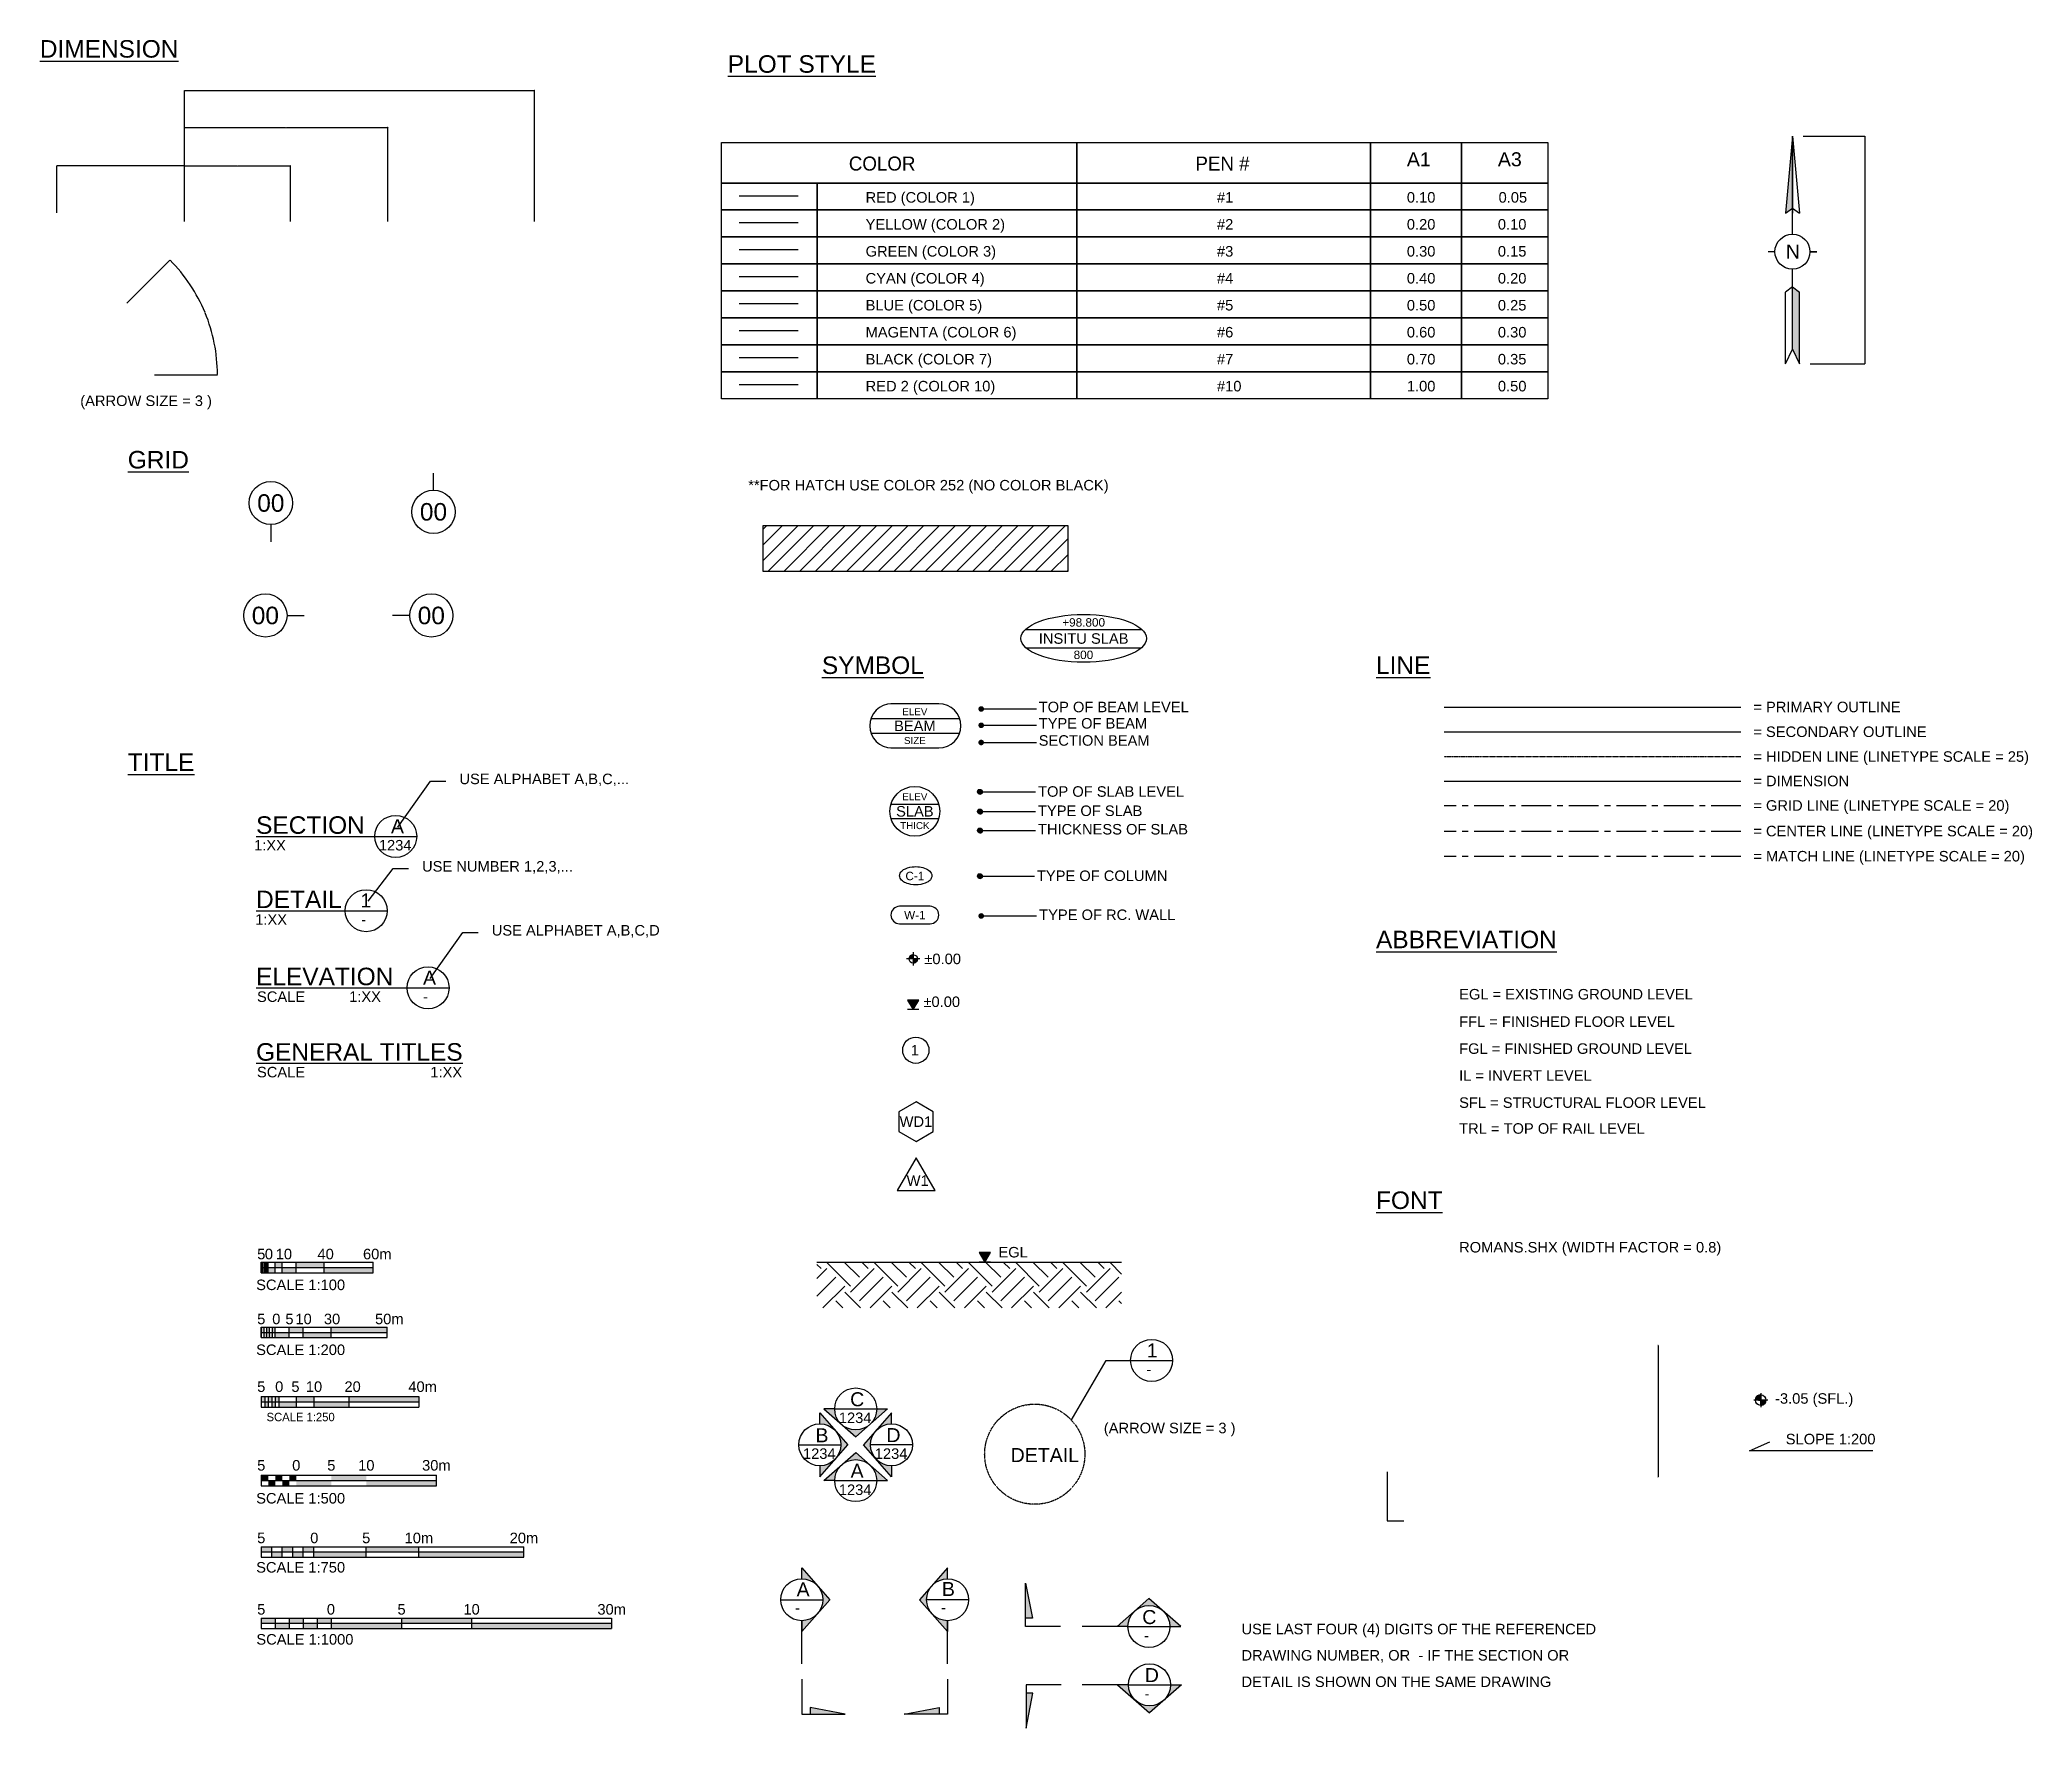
# Model space of a CAD drawing. Header units: millimetres. Extents: x 3774 to 718460, y -768339 to 192544.
# Drawn here: x 30097 to 72765, y 41117 to 77272 of the extents above; entities that cross this region are included whole.
import ezdxf
from ezdxf.enums import TextEntityAlignment as Align

# ---------------------------------------------------------------- set-up
doc = ezdxf.new("R2010")
doc.units = ezdxf.units.MM
doc.linetypes.add('CENTER', pattern=[50.8, 31.75, -6.35, 6.35, -6.35])
doc.linetypes.add('HIDDEN', pattern=[0.375, 0.25, -0.125])
doc.layers.get('Defpoints').update_dxf_attribs({"color": 250})
for name, color, linetype in [('ARROW', 8, 'Continuous'), ('Center Line', 1, 'CENTER'), ('DIM', 1, 'Continuous'), ('FRAME', 6, 'Continuous'), ('HIDDEN LINE', 1, 'HIDDEN'), ('KEY-ML', 2, 'Continuous'), ('MATCH LINE', 4, 'CENTER'), ('Stan-Dim', 8, 'Continuous'), ('Stan-Hatch', 250, 'Continuous'), ('STRUCTURE', 4, 'Continuous'), ('TEXT', 4, 'Continuous')]:
    doc.layers.add(name, color=color, linetype=linetype)
doc.styles.add('100', font='romans.shx', dxfattribs={"height": 2.4})
doc.styles.add('Angsana', font='angsana.shx', dxfattribs={"width": 0.8})
doc.styles.add('ARIAL', font='arial.ttf')
doc.styles.add('ARIAL-PP19', font='arial.ttf')
doc.styles.add('CKST2.4', font='romans.shx', dxfattribs={"width": 0.8, "height": 2.4})
doc.styles.add('p60', font='romans.shx', dxfattribs={"height": 1.5})
doc.styles.add('p80', font='romans.shx', dxfattribs={"height": 1.8})
doc.styles.add('ROMANS', font='arial.ttf', dxfattribs={"width": 0.85})
doc.dimstyles.new('Dim-Cen', dxfattribs={"dimtxt": 3, "dimasz": 1, "dimexe": 0, "dimexo": 2.5, "dimgap": 1.5, "dimtad": 1, "dimdec": 0, "dimzin": 1, "dimdsep": 46, "dimtxsty": 'ROMANS', "dimblk": 'CEN1', "dimcen": 0.09, "dimclrd": 1, "dimclre": 250, "dimclrt": 3, "dimadec": 0, "dimazin": 0, "dimtfac": 1, "dimtdec": 0, "dimtofl": 0, "dimtmove": 2, "dimatfit": 3, "dimfxl": 1, "dimtfill": 1, "dimtfillclr": 256, "dimtolj": 1, "dimtzin": 0, "dimarcsym": 0})
doc.dimstyles.new('Dim-Cen-End', dxfattribs={"dimtxt": 3, "dimasz": 1, "dimexe": 0, "dimexo": 1, "dimgap": 1, "dimtad": 1, "dimdec": 0, "dimzin": 1, "dimdsep": 46, "dimtxsty": 'ARIAL-PP19', "dimblk1": 'CEN1', "dimblk2": 'END', "dimsah": 1, "dimcen": 0.09, "dimclrd": 1, "dimclre": 49, "dimclrt": 3, "dimadec": 0, "dimazin": 0, "dimtfac": 1, "dimtdec": 0, "dimtofl": 0, "dimtmove": 2, "dimatfit": 3, "dimfxl": 1, "dimtfill": 1, "dimtfillclr": 256, "dimtolj": 1, "dimtzin": 0, "dimarcsym": 1})
doc.dimstyles.new('Dim-End', dxfattribs={"dimtxt": 3, "dimasz": 1, "dimexe": 0, "dimexo": 2.5, "dimgap": 1.5, "dimtad": 1, "dimdec": 0, "dimzin": 1, "dimdsep": 46, "dimtxsty": 'ROMANS', "dimblk": 'END', "dimcen": 0.09, "dimclrd": 1, "dimclre": 250, "dimclrt": 3, "dimadec": 0, "dimazin": 0, "dimtfac": 1, "dimtdec": 0, "dimtofl": 0, "dimtmove": 2, "dimatfit": 3, "dimfxl": 1, "dimtfill": 1, "dimtfillclr": 256, "dimtolj": 1, "dimtzin": 0, "dimarcsym": 0})
doc.dimstyles.new('PEEA 50', dxfattribs={"dimtxt": 1.5, "dimasz": 0.75, "dimexe": 1, "dimexo": 1, "dimgap": 0.5, "dimtad": 1, "dimtoh": 1, "dimdec": 0, "dimlfac": 50, "dimzin": 0, "dimdsep": 46, "dimtxsty": 'p60', "dimblk1": 'ARROW', "dimblk2": 'ARROW', "dimsah": 1, "dimcen": 0, "dimclrd": 8, "dimclre": 8, "dimclrt": 2, "dimadec": 0, "dimazin": 0, "dimtfac": 1, "dimtdec": 0, "dimtofl": 0, "dimtmove": 2, "dimatfit": 3, "dimldrblk": 'ARROW', "dimfxl": 1, "dimtolj": 1, "dimtzin": 0, "dimarcsym": 0})

msp = doc.modelspace()

# ---------------------------------------------------------------- texts
at = {"color": 5, "style": 'ROMANS'}
for s, height, p in [('%%UDIMENSION', 375, (30096.778, 76891.08)), ('N', 300, (67489.323, 72588.147)), ('%%UGRID', 375, (31979.695, 68093.122)), ('%%USYMBOL', 375, (46845.151, 63692.545)), ('%%UTITLE', 375, (31979.695, 61616.455)), ('SECTION', 375, (34727.524, 60268.96)), ('A', 300, (37615.796, 60278.391)), ('DETAIL', 375, (34727.524, 58678.316)), ('1', 300, (36961.29, 58691.37)), ('ELEVATION', 375, (34727.524, 57026.355)), ('A', 300, (38302.68, 57035.711)), ('GENERAL TITLES', 375, (34727.524, 55410.593)), ('C', 300, (47450.378, 48009.972)), ('B', 300, (46706.952, 47238.854)), ('D', 300, (48226.694, 47242.313)), ('A', 300, (47459.679, 46477.985)), ('A', 300, (46303.565, 43938.228)), ('B', 300, (49415.045, 43946.602)), ('D', 300, (53760.521, 42102.853))]:
    msp.add_text(s, height=height, dxfattribs=at).set_placement(p)
at = {"color": 4, "style": 'ROMANS'}
msp.add_text('%%UPLOT STYLE', height=375, dxfattribs=at).set_placement((44829.68, 76566.961))
at = {"color": 3, "style": 'ROMANS'}
for s, p in [('1234', (37357.145, 59911.924)), ('-', (36980.092, 58321.28)), ('-', (38304.507, 56669.318)), ('EGL', (50625.778, 51196.97)), ('-', (53797.375, 48690.556)), ('1234', (47208.378, 47650.959)), ('1234', (46440.719, 46883.3)), ('1234', (47978.143, 46883.3)), ('1234', (47208.378, 46110.058))]:
    msp.add_text(s, height=225, dxfattribs=at).set_placement(p)
at = {"color": 3, "style": 'Angsana'}
msp.add_text('SCALE 1:250', height=180, dxfattribs=at).set_placement((35681.938, 47779.76), align=Align.MIDDLE_CENTER)
at = {"layer": 'Stan-Dim', "color": 3, "style": 'ROMANS'}
for p in [(35043.747, 67353.114), (38527.151, 67164.662), (34926.763, 64945.393), (38480.567, 64945.393)]:
    msp.add_attdef('00', text='', height=375, dxfattribs=at).set_placement(p, align=Align.MIDDLE_CENTER)
at = {"layer": 'TEXT'}
for s, height, style, p in [('COLOR', 300, 'Angsana', (47422.351, 74472.673)), ('PEN #', 300, 'Angsana', (54845.249, 74472.673)), ('A1', 300, 'ROMANS', (59373.363, 74564.016)), ('A3', 300, 'ROMANS', (61322.579, 74564.016)), ('RED (COLOR 1)', 225, 'ROMANS', (47781.854, 73785.92)), ('#1', 225, 'ROMANS', (55306.864, 73785.92)), ('0.10', 225, 'ROMANS', (59373.363, 73785.92)), ('0.05', 225, 'ROMANS', (61338.093, 73785.92)), ('YELLOW (COLOR 2)', 225, 'ROMANS', (47781.854, 73208.42)), ('#2', 225, 'ROMANS', (55306.864, 73208.42)), ('0.20', 225, 'ROMANS', (59373.363, 73208.42)), ('0.10', 225, 'ROMANS', (61322.579, 73208.42)), ('GREEN (COLOR 3)', 225, 'ROMANS', (47781.854, 72630.92)), ('#3', 225, 'ROMANS', (55306.864, 72630.92)), ('0.30', 225, 'ROMANS', (59373.363, 72630.92)), ('0.15', 225, 'ROMANS', (61322.579, 72630.92)), ('CYAN (COLOR 4)', 225, 'ROMANS', (47781.854, 72053.42)), ('#4', 225, 'ROMANS', (55306.864, 72053.42)), ('0.40', 225, 'ROMANS', (59373.363, 72053.42)), ('0.20', 225, 'ROMANS', (61322.579, 72053.42)), ('BLUE (COLOR 5)', 225, 'ROMANS', (47781.854, 71475.92)), ('#5', 225, 'ROMANS', (55306.864, 71475.92)), ('0.50', 225, 'ROMANS', (59373.363, 71475.92)), ('0.25', 225, 'ROMANS', (61322.579, 71475.92)), ('MAGENTA (COLOR 6)', 225, 'ROMANS', (47781.854, 70898.42)), ('#6', 225, 'ROMANS', (55306.864, 70898.42)), ('0.60', 225, 'ROMANS', (59373.363, 70898.42)), ('0.30', 225, 'ROMANS', (61322.579, 70898.42)), ('BLACK (COLOR 7)', 225, 'ROMANS', (47781.854, 70320.92)), ('#7', 225, 'ROMANS', (55306.864, 70320.92)), ('0.70', 225, 'ROMANS', (59373.363, 70320.92)), ('0.35', 225, 'ROMANS', (61322.579, 70320.92)), ('RED 2 (COLOR 10)', 225, 'ROMANS', (47781.854, 69743.42)), ('#10', 225, 'ROMANS', (55306.864, 69743.42)), ('1.00', 225, 'ROMANS', (59373.363, 69743.42)), ('0.50', 225, 'ROMANS', (61323.396, 69743.42)), ('**FOR HATCH USE COLOR 252 (NO COLOR BLACK)', 225, 'ROMANS', (45267.439, 67622.141)), ('USE ALPHABET A,B,C,...', 225, 'ROMANS', (39082.282, 61332.602)), ('USE NUMBER 1,2,3,...', 225, 'ROMANS', (38282.194, 59460.224)), ('USE ALPHABET A,B,C,D', 225, 'ROMANS', (39774.789, 58089.996)), ('(ARROW SIZE = 3 )', 225, 'ROMANS', (52883.568, 47432.065))]:
    msp.add_text(s, height=height, dxfattribs=dict(at, style=style)).set_placement(p)
at = {"layer": 'TEXT', "color": 3, "style": 'ROMANS'}
for s, p in [('(ARROW SIZE = 3 )', (30962.21, 69430.198)), ('TOP OF BEAM LEVEL', (51489.073, 62872.837)), ('TYPE OF BEAM', (51489.073, 62522.976)), ('= PRIMARY OUTLINE', (66793.847, 62872.837)), ('SECTION BEAM', (51489.073, 62155.684)), ('= SECONDARY OUTLINE', (66793.847, 62342.176)), ('= HIDDEN LINE (LINETYPE SCALE = 25)', (66793.847, 61811.516)), ('= DIMENSION', (66793.847, 61287.519)), ('TOP OF SLAB LEVEL', (51475.529, 61062.71)), ('TYPE OF SLAB', (51473.455, 60650.504)), ('= GRID LINE (LINETYPE SCALE = 20)', (66793.847, 60763.522)), ('THICKNESS OF SLAB', (51473.537, 60254.521)), ('= CENTER LINE (LINETYPE SCALE = 20)', (66793.847, 60215.555)), ('1:XX', (34685.342, 59911.924)), ('= MATCH LINE (LINETYPE SCALE = 20)', (66793.847, 59677.374)), ('TYPE OF COLUMN', (51450.508, 59258.485)), ('1:XX', (34709.222, 58321.28)), ('TYPE OF RC. WALL', (51498.897, 58423.378)), ('SCALE', (34747.403, 56669.318)), ('1:XX', (36720.997, 56669.318)), ('EGL = EXISTING GROUND LEVEL', (60492.922, 56721.37)), ('FFL = FINISHED FLOOR LEVEL', (60492.922, 56135.223)), ('FGL = FINISHED GROUND LEVEL', (60492.922, 55556.919)), ('SCALE', (34747.403, 55053.556)), ('1:XX', (38459.987, 55053.556)), ('IL = INVERT LEVEL', (60492.922, 54980.73)), ('SFL = STRUCTURAL FLOOR LEVEL', (60492.922, 54400.673)), ('TRL = TOP OF RAIL LEVEL', (60492.922, 53846.112)), ('ROMANS.SHX (WIDTH FACTOR = 0.8)', (60492.922, 51302.988)), ('SLOPE 1:200', (67488.136, 47194.816)), ('-', (46271.644, 43582.804)), ('-', (49397.375, 43588.96)), ('USE LAST FOUR (4) DIGITS OF THE REFERENCED', (55831.413, 43126.34)), ('-', (53744.157, 42990.951)), ('DRAWING NUMBER, OR  - IF THE SECTION OR', (55831.413, 42564.524)), ('-', (53756.114, 41743.268)), ('DETAIL IS SHOWN ON THE SAME DRAWING', (55831.413, 41997.876))]:
    msp.add_text(s, height=225, dxfattribs=at).set_placement(p)
at = {"layer": 'TEXT', "color": 5, "style": 'ROMANS'}
for s, height, p in [('%%ULINE', 375, (58712.728, 63692.545)), ('%%UABBREVIATION', 375, (58712.728, 57819.088)), ('%%UFONT', 375, (58712.728, 52235.272)), ('1', 300, (53803.231, 49055.875)), ('DETAIL', 300, (50886.537, 46814.992)), ('C', 300, (53706.4, 43346.121))]:
    msp.add_text(s, height=height, dxfattribs=at).set_placement(p)
at = {"layer": 'TEXT', "color": 3, "style": 'ROMANS'}
for s, p in [('5', (34838.613, 51090.126)), ('0', (35003.478, 51090.126)), ('10', (35323.667, 51090.126)), ('40', (36217.714, 51090.126)), ('60m', (37323.717, 51090.126)), ('5', (34838.613, 49699.625)), ('0', (35161.178, 49699.625)), ('5', (35442.694, 49699.625)), ('10', (35745.021, 49699.625)), ('30', (36354.884, 49699.625)), ('50m', (37580.966, 49699.625)), ('5', (34838.613, 48250.103)), ('0', (35223.55, 48250.103)), ('5', (35570.72, 48250.103)), ('10', (35968.245, 48250.103)), ('20', (36794.766, 48250.103)), ('40m', (38294.781, 48250.103)), ('5', (34838.613, 46565.366)), ('0', (35588.621, 46565.366)), ('5', (36338.628, 46565.366)), ('10', (37088.636, 46565.366)), ('30m', (38588.651, 46565.366)), ('5', (34838.613, 45010.24)), ('0', (35974.754, 45010.24)), ('5', (37086.772, 45010.24)), ('10m', (38214.719, 45010.24)), ('20m', (40464.742, 45010.24)), ('5', (34838.613, 43481.536)), ('0', (36330.81, 43481.536)), ('5', (37843.39, 43481.536)), ('10', (39343.405, 43481.536)), ('30m', (42343.435, 43481.536))]:
    msp.add_text(s, height=225, rotation=0, dxfattribs=at).set_placement(p, align=Align.BOTTOM_CENTER)
for s, p in [('SCALE 1:100', (35681.938, 50610.41)), ('SCALE 1:200', (35681.938, 49219.91)), ('SCALE 1:500', (35681.938, 46039.62)), ('SCALE 1:750', (35681.938, 44560.969)), ('SCALE 1:1000', (35772.947, 43018.777))]:
    msp.add_text(s, height=225, dxfattribs=at).set_placement(p, align=Align.MIDDLE_CENTER)
for tag, text, height, p in [('ELEV', '+0.000', 150, (48836.71, 62883.511)), ('SIZE', '200x200', 150, (48836.71, 62267.229)), ('ELEV', '+0.00', 150, (48836.71, 61062.6)), ('THICK', '100', 150, (48836.71, 60444.788)), ('C-1', 'C-1', 180, (48836.71, 59365.785)), ('W-1', 'W-1', 180, (48836.71, 58528.881)), ('1', '1', 225, (48836.71, 55634.62)), ('WD1', 'WD1', 225, (48859.518, 54104.535)), ('W1', 'W1', 225, (48896.288, 52841.873))]:
    msp.add_attdef(tag, text=text, height=height, dxfattribs=at).set_placement(p, align=Align.MIDDLE_CENTER)
at = {"layer": 'TEXT', "color": 5, "style": 'ROMANS'}
for tag, text, p in [('BEAM', 'B-1', (48836.71, 62582.295)), ('SLAB', 'S-1', (48836.71, 60750.75))]:
    msp.add_attdef(tag, text=text, height=225, dxfattribs=at).set_placement(p, align=Align.MIDDLE_CENTER)
at = {"layer": 'TEXT', "color": 3, "style": 'ROMANS'}
msp.add_attdef('%%P0.00', text='%%p0.00', height=225, dxfattribs=at).set_placement((49039.922, 57590.596), align=Align.MIDDLE_LEFT)
msp.add_attdef('%%P0.00', text='', height=225, dxfattribs=at).set_placement((49020.421, 56492.587), align=Align.BOTTOM_LEFT)

# ---------------------------------------------------------------- blocks, each defined once
blk = doc.blocks.new('CEN1')
at = {"color": 1}
for p, q in [((1.5, 0), (-1.5, 0)), ((0, 1.5), (0, -1.5))]:
    blk.add_line(p, q, dxfattribs=at)
at = {"color": 3}
blk.add_circle((0, 0), 0.75, dxfattribs=at)
blk = doc.blocks.new('*D1237')
at = {"layer": 'Defpoints', "color": 0, "transparency": 16777216}
for p in [(40693, 76187), (33193, 73380), (40693, 73380)]:
    blk.add_point(p, dxfattribs=at)
at = {"layer": 'DIM', "color": 250, "lineweight": -2, "transparency": 16777216}
for p, q in [((33193, 73382), (33193, 76187)), ((40693, 73382), (40693, 76187))]:
    blk.add_line(p, q, dxfattribs=at)
at = {"layer": 'DIM', "color": 1, "lineweight": -2, "transparency": 16777216}
blk.add_line((33194, 76187), (40692, 76187), dxfattribs=at)
at = {"layer": 'DIM', "color": 1, "lineweight": -2, "transparency": 16777216, "rotation": 180}
blk.add_blockref('CEN1', (33193, 76187), dxfattribs=at)
at = {"layer": 'DIM', "color": 1, "lineweight": -2, "transparency": 16777216}
blk.add_blockref('CEN1', (40693, 76187), dxfattribs=at)
at = {"layer": 'DIM', "color": 3, "transparency": 16777216, "insert": (36943, 76190), "char_height": 3, "attachment_point": 5, "style": 'ROMANS', "bg_fill": 3, "box_fill_scale": 1.1, "bg_fill_color": 256, "bg_fill_true_color": 13158600, "bg_fill_transparency": 0}
blk.add_mtext('\\A1;7500', dxfattribs=at)
blk = doc.blocks.new('END')
at = {"color": 1}
for p, q in [((2, 0), (-2, 0)), ((0, 2), (0, -2))]:
    blk.add_line(p, q, dxfattribs=at)
at = {"color": 3}
blk.add_line((-1, -1), (1, 1), dxfattribs=at)
blk = doc.blocks.new('*D1238')
at = {"layer": 'Defpoints', "color": 0, "transparency": 16777216}
for p in [(37546, 75392), (33193, 73380), (37546, 73380)]:
    blk.add_point(p, dxfattribs=at)
at = {"layer": 'DIM', "color": 250, "lineweight": -2, "transparency": 16777216}
for p, q in [((33193, 73382), (33193, 75392)), ((37546, 73382), (37546, 75392))]:
    blk.add_line(p, q, dxfattribs=at)
at = {"layer": 'DIM', "color": 1, "lineweight": -2, "transparency": 16777216}
blk.add_line((33194, 75392), (37545, 75392), dxfattribs=at)
at = {"layer": 'DIM', "color": 1, "lineweight": -2, "transparency": 16777216, "rotation": 180}
blk.add_blockref('END', (33193, 75392), dxfattribs=at)
at = {"layer": 'DIM', "color": 1, "lineweight": -2, "transparency": 16777216}
blk.add_blockref('END', (37546, 75392), dxfattribs=at)
at = {"layer": 'DIM', "color": 3, "transparency": 16777216, "insert": (35369, 75395), "char_height": 3, "attachment_point": 5, "style": 'ROMANS', "bg_fill": 3, "box_fill_scale": 1.1, "bg_fill_color": 256, "bg_fill_true_color": 13158600, "bg_fill_transparency": 0}
blk.add_mtext('\\A1;4353', dxfattribs=at)
blk = doc.blocks.new('*D1239')
at = {"layer": 'Defpoints', "color": 0, "transparency": 16777216}
for p in [(35463, 74573), (33193, 73380), (35463, 73380)]:
    blk.add_point(p, dxfattribs=at)
at = {"layer": 'DIM', "color": 49, "lineweight": -2, "transparency": 16777216}
for p, q in [((33193, 73381), (33193, 74573)), ((35463, 73381), (35463, 74573))]:
    blk.add_line(p, q, dxfattribs=at)
at = {"layer": 'DIM', "color": 1, "lineweight": -2, "transparency": 16777216}
blk.add_line((33194, 74573), (35462, 74573), dxfattribs=at)
at = {"layer": 'DIM', "color": 1, "lineweight": -2, "transparency": 16777216, "rotation": 180}
blk.add_blockref('CEN1', (33193, 74573), dxfattribs=at)
at = {"layer": 'DIM', "color": 1, "lineweight": -2, "transparency": 16777216}
blk.add_blockref('END', (35463, 74573), dxfattribs=at)
at = {"layer": 'DIM', "color": 3, "transparency": 16777216, "insert": (34328, 74575), "char_height": 3, "attachment_point": 5, "style": 'ARIAL-PP19', "bg_fill": 3, "box_fill_scale": 1.1, "bg_fill_color": 256, "bg_fill_true_color": 13158600, "bg_fill_transparency": 0}
blk.add_mtext('\\A1;2270', dxfattribs=at)
blk = doc.blocks.new('*X1227')
at = {"color": 0}
for p, q in [((35029.8, 26590.3), (35044.8, 26605.3)), ((35029.8, 26590.3), (35044.7, 26605.3)), ((35029.8, 26590.4), (35044.6, 26605.3)), ((35029.8, 26590.5), (35044.5, 26605.3)), ((35029.8, 26590.6), (35044.4, 26605.3)), ((35029.8, 26590.7), (35044.3, 26605.3)), ((35029.8, 26590.8), (35044.2, 26605.3)), ((35029.8, 26590.9), (35044.1, 26605.3)), ((35029.8, 26591), (35044, 26605.3)), ((35029.8, 26591.1), (35044, 26605.3)), ((35029.8, 26591.2), (35043.9, 26605.2)), ((35029.8, 26591.3), (35043.8, 26605.2)), ((35029.8, 26591.4), (35043.7, 26605.2)), ((35029.8, 26591.5), (35043.6, 26605.2)), ((35029.8, 26591.6), (35043.5, 26605.2)), ((35029.8, 26591.6), (35043.4, 26605.2)), ((35029.8, 26591.7), (35043.3, 26605.2)), ((35029.8, 26591.8), (35043.2, 26605.2)), ((35029.9, 26590.3), (35044.8, 26605.2)), ((35029.8, 26591.9), (35043.1, 26605.2)), ((35029.9, 26592), (35043, 26605.2)), ((35029.9, 26592.1), (35042.9, 26605.2)), ((35029.9, 26590.3), (35044.8, 26605.1)), ((35029.9, 26592.2), (35042.8, 26605.1)), ((35029.9, 26592.3), (35042.7, 26605.1)), ((35029.9, 26592.5), (35042.6, 26605.1)), ((35029.9, 26592.6), (35042.5, 26605.1)), ((35029.9, 26592.7), (35042.4, 26605.1)), ((35030, 26592.8), (35042.3, 26605.1)), ((35030, 26590.3), (35044.8, 26605)), ((35030, 26592.9), (35042.2, 26605)), ((35030, 26593), (35042.1, 26605)), ((35030, 26593.1), (35041.9, 26605)), ((35030, 26593.2), (35041.8, 26605)), ((35030.1, 26593.3), (35041.7, 26605)), ((35030.1, 26590.3), (35044.8, 26604.9)), ((35030.1, 26593.4), (35041.6, 26604.9)), ((35030.1, 26593.5), (35041.5, 26604.9)), ((35030.1, 26593.7), (35041.4, 26604.9)), ((35030.2, 26593.8), (35041.3, 26604.9)), ((35030.2, 26590.3), (35044.8, 26604.8)), ((35030.2, 26593.9), (35041.1, 26604.8)), ((35030.2, 26594), (35041, 26604.8)), ((35030.3, 26594.1), (35040.9, 26604.8)), ((35030.3, 26590.3), (35044.8, 26604.7)), ((35030.3, 26594.2), (35040.8, 26604.7)), ((35030.3, 26594.4), (35040.7, 26604.7)), ((35030.4, 26594.5), (35040.5, 26604.7)), ((35030.4, 26590.3), (35044.8, 26604.6)), ((35030.4, 26594.6), (35040.4, 26604.6)), ((35030.4, 26594.7), (35040.3, 26604.6)), ((35030.5, 26590.3), (35044.8, 26604.6)), ((35030.5, 26594.9), (35040.2, 26604.6)), ((35030.5, 26595), (35040, 26604.5)), ((35030.6, 26590.3), (35044.8, 26604.5)), ((35030.6, 26595.1), (35039.9, 26604.5)), ((35030.6, 26595.3), (35039.8, 26604.4)), ((35030.7, 26590.3), (35044.8, 26604.4)), ((35030.7, 26595.4), (35039.6, 26604.4)), ((35030.7, 26590.3), (35044.8, 26604.3)), ((35030.7, 26595.5), (35039.5, 26604.3)), ((35030.8, 26595.7), (35039.3, 26604.3)), ((35030.8, 26590.3), (35044.8, 26604.2)), ((35030.8, 26595.8), (35039.2, 26604.2)), ((35030.9, 26590.3), (35044.8, 26604.1)), ((35030.9, 26596), (35039, 26604.1)), ((35031, 26596.1), (35038.9, 26604.1)), ((35031, 26590.3), (35044.8, 26604)), ((35031, 26596.3), (35038.7, 26604)), ((35031.1, 26590.3), (35044.8, 26603.9)), ((35031.1, 26596.5), (35038.6, 26603.9)), ((35031.2, 26596.6), (35038.4, 26603.9)), ((35031.2, 26590.3), (35044.8, 26603.8)), ((35031.2, 26596.8), (35038.2, 26603.8)), ((35037.7, 26590.3), (35031.2, 26596.8)), ((35031.3, 26590.3), (35044.8, 26603.8)), ((35031.3, 26597), (35038.1, 26603.7)), ((35038.1, 26590.3), (35031.3, 26597)), ((35038, 26590.3), (35031.3, 26596.9)), ((35037.9, 26590.3), (35031.3, 26596.9)), ((35037.8, 26590.3), (35031.3, 26596.8)), ((35031.4, 26590.3), (35044.8, 26603.7)), ((35031.4, 26597.1), (35037.9, 26603.6)), ((35038.3, 26590.3), (35031.4, 26597.2)), ((35038.2, 26590.3), (35031.4, 26597.1)), ((35038.1, 26590.3), (35031.4, 26597)), ((35031.5, 26590.3), (35044.8, 26603.6)), ((35031.5, 26590.3), (35044.8, 26603.5)), ((35031.5, 26597.3), (35037.7, 26603.5)), ((35038.6, 26590.3), (35031.5, 26597.3)), ((35038.5, 26590.3), (35031.5, 26597.3)), ((35038.4, 26590.3), (35031.5, 26597.2)), ((35031.6, 26590.3), (35044.8, 26603.4)), ((35031.6, 26597.5), (35037.5, 26603.4)), ((35038.9, 26590.3), (35031.6, 26597.6)), ((35038.9, 26590.3), (35031.6, 26597.5)), ((35038.8, 26590.3), (35031.6, 26597.5)), ((35038.7, 26590.3), (35031.6, 26597.4)), ((35031.7, 26590.3), (35044.8, 26603.3)), ((35031.7, 26597.7), (35037.3, 26603.3)), ((35039.2, 26590.3), (35031.7, 26597.7)), ((35039.1, 26590.3), (35031.7, 26597.7)), ((35039, 26590.3), (35031.7, 26597.6)), ((35031.8, 26590.3), (35044.8, 26603.2)), ((35039.5, 26590.3), (35031.8, 26597.9)), ((35039.4, 26590.3), (35031.8, 26597.8)), ((35039.3, 26590.3), (35031.8, 26597.8)), ((35031.9, 26597.9), (35037.1, 26603.2)), ((35031.9, 26590.3), (35044.8, 26603.1)), ((35039.7, 26590.3), (35031.9, 26598.1)), ((35039.6, 26590.3), (35031.9, 26598)), ((35039.6, 26590.3), (35031.9, 26598)), ((35032, 26590.3), (35044.8, 26603.1)), ((35032, 26598.2), (35036.9, 26603)), ((35040, 26590.3), (35032, 26598.2)), ((35039.9, 26590.3), (35032, 26598.2)), ((35039.8, 26590.3), (35032, 26598.1)), ((35032.1, 26590.3), (35044.8, 26603)), ((35032.1, 26598.4), (35036.6, 26602.9)), ((35040.3, 26590.3), (35032.1, 26598.4)), ((35040.2, 26590.3), (35032.1, 26598.3)), ((35040.1, 26590.3), (35032.1, 26598.3)), ((35032.2, 26590.3), (35044.8, 26602.9)), ((35032.2, 26590.3), (35044.8, 26602.8)), ((35040.4, 26590.3), (35032.2, 26598.5)), ((35040.4, 26590.3), (35032.2, 26598.5)), ((35032.3, 26590.3), (35044.8, 26602.7)), ((35032.3, 26598.7), (35036.4, 26602.7)), ((35040.7, 26590.3), (35032.3, 26598.7)), ((35040.6, 26590.3), (35032.3, 26598.6)), ((35040.5, 26590.3), (35032.3, 26598.6)), ((35032.4, 26590.3), (35044.8, 26602.6)), ((35041, 26590.3), (35032.4, 26598.8)), ((35040.9, 26590.3), (35032.4, 26598.8)), ((35040.8, 26590.3), (35032.4, 26598.7)), ((35032.5, 26590.3), (35044.8, 26602.5)), ((35032.5, 26598.9), (35036.1, 26602.5)), ((35041.2, 26590.3), (35032.5, 26599)), ((35041.2, 26590.3), (35032.5, 26598.9)), ((35041.1, 26590.3), (35032.5, 26598.9)), ((35032.6, 26590.3), (35044.8, 26602.4)), ((35041.5, 26590.3), (35032.6, 26599.1)), ((35041.4, 26590.3), (35032.6, 26599.1)), ((35041.3, 26590.3), (35032.6, 26599)), ((35032.7, 26590.3), (35044.8, 26602.3)), ((35032.7, 26599.3), (35035.8, 26602.3)), ((35041.7, 26590.3), (35032.7, 26599.2)), ((35041.6, 26590.3), (35032.7, 26599.2)), ((35032.8, 26590.3), (35044.8, 26602.3)), ((35041.9, 26590.3), (35032.8, 26599.4)), ((35041.9, 26590.3), (35032.8, 26599.3)), ((35041.8, 26590.3), (35032.8, 26599.3)), ((35032.9, 26590.3), (35044.8, 26602.2)), ((35042.1, 26590.3), (35032.9, 26599.5)), ((35042, 26590.3), (35032.9, 26599.4)), ((35033, 26590.3), (35044.8, 26602.1)), ((35033, 26590.3), (35044.8, 26602)), ((35033, 26599.7), (35035.4, 26602)), ((35042.4, 26590.3), (35033, 26599.6)), ((35042.3, 26590.3), (35033, 26599.6)), ((35042.2, 26590.3), (35033, 26599.5)), ((35033.1, 26590.3), (35044.8, 26601.9)), ((35042.6, 26590.3), (35033.1, 26599.7)), ((35042.5, 26590.3), (35033.1, 26599.7)), ((35033.2, 26590.3), (35044.8, 26601.8)), ((35042.8, 26590.3), (35033.2, 26599.9)), ((35042.7, 26590.3), (35033.2, 26599.8)), ((35042.7, 26590.3), (35033.2, 26599.8)), ((35033.3, 26590.3), (35044.8, 26601.7)), ((35043, 26590.3), (35033.3, 26600)), ((35042.9, 26590.3), (35033.3, 26599.9)), ((35033.4, 26590.3), (35044.8, 26601.6)), ((35043.3, 26590.3), (35033.4, 26600.1)), ((35043.2, 26590.3), (35033.4, 26600.1)), ((35043.1, 26590.3), (35033.4, 26600)), ((35033.5, 26590.3), (35044.8, 26601.5)), ((35033.5, 26600.2), (35034.8, 26601.5)), ((35043.5, 26590.3), (35033.5, 26600.2)), ((35043.4, 26590.3), (35033.5, 26600.2)), ((35033.6, 26590.3), (35044.8, 26601.5)), ((35043.7, 26590.3), (35033.6, 26600.3)), ((35043.6, 26590.3), (35033.6, 26600.3)), ((35043.5, 26590.3), (35033.6, 26600.3)), ((35033.7, 26590.3), (35044.8, 26601.4)), ((35033.7, 26590.3), (35044.8, 26601.3)), ((35043.9, 26590.3), (35033.7, 26600.4)), ((35043.8, 26590.3), (35033.7, 26600.4)), ((35033.8, 26590.3), (35044.8, 26601.2)), ((35044.1, 26590.3), (35033.8, 26600.5)), ((35044, 26590.3), (35033.8, 26600.5)), ((35033.9, 26590.3), (35044.8, 26601.1)), ((35044.3, 26590.3), (35033.9, 26600.7)), ((35044.2, 26590.3), (35033.9, 26600.6)), ((35044.2, 26590.3), (35033.9, 26600.6)), ((35034, 26590.3), (35044.8, 26601)), ((35044.5, 26590.3), (35034, 26600.8)), ((35044.4, 26590.3), (35034, 26600.7)), ((35034.1, 26590.3), (35044.8, 26600.9)), ((35044.7, 26590.3), (35034.1, 26600.8)), ((35044.6, 26590.3), (35034.1, 26600.8)), ((35044.8, 26590.5), (35034.2, 26601)), ((35044.8, 26590.3), (35034.2, 26600.9)), ((35044.8, 26590.4), (35034.2, 26600.9)), ((35034.2, 26590.3), (35044.8, 26600.8)), ((35044.8, 26590.6), (35034.3, 26601.1)), ((35044.8, 26590.6), (35034.3, 26601)), ((35034.3, 26590.3), (35044.8, 26600.8)), ((35044.8, 26590.8), (35034.4, 26601.2)), ((35044.8, 26590.7), (35034.4, 26601.1)), ((35034.4, 26590.3), (35044.8, 26600.7)), ((35044.8, 26590.9), (35034.5, 26601.2)), ((35044.8, 26591), (35034.5, 26601.2)), ((35034.5, 26590.3), (35044.8, 26600.6)), ((35034.5, 26590.3), (35044.8, 26600.5)), ((35044.8, 26591.1), (35034.6, 26601.3)), ((35044.8, 26591.2), (35034.6, 26601.3)), ((35034.6, 26590.3), (35044.8, 26600.4)), ((35044.8, 26591.3), (35034.7, 26601.4)), ((35044.8, 26591.4), (35034.7, 26601.4)), ((35034.7, 26590.3), (35044.8, 26600.3)), ((35044.8, 26591.5), (35034.8, 26601.5)), ((35044.8, 26591.6), (35034.8, 26601.5)), ((35044.8, 26591.4), (35034.8, 26601.4)), ((35034.8, 26590.3), (35044.8, 26600.2)), ((35044.8, 26591.7), (35034.9, 26601.6)), ((35044.8, 26591.8), (35034.9, 26601.6)), ((35034.9, 26590.3), (35044.8, 26600.1)), ((35044.8, 26591.9), (35035, 26601.7)), ((35044.8, 26592), (35035, 26601.7)), ((35035, 26590.3), (35044.8, 26600)), ((35044.8, 26592.2), (35035.1, 26601.8)), ((35044.8, 26592.1), (35035.1, 26601.7)), ((35035.1, 26590.3), (35044.8, 26600)), ((35044.8, 26592.3), (35035.2, 26601.9)), ((35044.8, 26592.2), (35035.2, 26601.8)), ((35035.2, 26590.3), (35044.8, 26599.9)), ((35044.8, 26592.4), (35035.3, 26601.9)), ((35044.8, 26592.5), (35035.3, 26601.9)), ((35035.3, 26590.3), (35044.8, 26599.8)), ((35035.3, 26590.3), (35044.8, 26599.7)), ((35044.8, 26592.6), (35035.4, 26602)), ((35044.8, 26592.7), (35035.4, 26602)), ((35035.4, 26590.3), (35044.8, 26599.6)), ((35044.8, 26592.8), (35035.5, 26602.1)), ((35044.8, 26592.9), (35035.5, 26602.1)), ((35035.5, 26590.3), (35044.8, 26599.5)), ((35044.8, 26593), (35035.6, 26602.2)), ((35044.8, 26592.9), (35035.6, 26602.1)), ((35035.6, 26590.3), (35044.8, 26599.4)), ((35044.8, 26593.1), (35035.7, 26602.2)), ((35044.8, 26593.2), (35035.7, 26602.2)), ((35035.7, 26590.3), (35044.8, 26599.3)), ((35044.8, 26593.3), (35035.8, 26602.3)), ((35044.8, 26593.4), (35035.8, 26602.3)), ((35035.8, 26590.3), (35044.8, 26599.3)), ((35044.8, 26593.5), (35035.9, 26602.4)), ((35044.8, 26593.6), (35035.9, 26602.4)), ((35035.9, 26590.3), (35044.8, 26599.2)), ((35044.8, 26593.7), (35036, 26602.5)), ((35044.8, 26593.7), (35036, 26602.4)), ((35036, 26590.3), (35044.8, 26599.1)), ((35036, 26590.3), (35044.8, 26599)), ((35044.8, 26593.8), (35036.1, 26602.5)), ((35044.8, 26593.9), (35036.1, 26602.5)), ((35036.1, 26590.3), (35044.8, 26598.9)), ((35044.8, 26594), (35036.2, 26602.6)), ((35044.8, 26594.1), (35036.2, 26602.6)), ((35036.2, 26590.3), (35044.8, 26598.8)), ((35044.8, 26594.2), (35036.3, 26602.7)), ((35044.8, 26594.3), (35036.3, 26602.7)), ((35036.3, 26590.3), (35044.8, 26598.7)), ((35044.8, 26594.4), (35036.4, 26602.8)), ((35044.8, 26594.4), (35036.4, 26602.7)), ((35036.4, 26590.3), (35044.8, 26598.6)), ((35044.8, 26594.5), (35036.5, 26602.8)), ((35036.5, 26590.3), (35044.8, 26598.5)), ((35044.8, 26594.7), (35036.6, 26602.9)), ((35044.8, 26594.6), (35036.6, 26602.8)), ((35036.6, 26590.3), (35044.8, 26598.5)), ((35044.8, 26594.8), (35036.7, 26602.9)), ((35044.8, 26594.9), (35036.7, 26602.9)), ((35036.7, 26590.3), (35044.8, 26598.4)), ((35044.8, 26595), (35036.8, 26603)), ((35044.8, 26595.1), (35036.8, 26603)), ((35036.8, 26590.3), (35044.8, 26598.3)), ((35036.8, 26590.3), (35044.8, 26598.2)), ((35044.8, 26595.2), (35036.9, 26603.1)), ((35044.8, 26595.2), (35036.9, 26603)), ((35036.9, 26590.3), (35044.8, 26598.1)), ((35044.8, 26595.3), (35037, 26603.1)), ((35044.8, 26595.4), (35037, 26603.1)), ((35037, 26590.3), (35044.8, 26598)), ((35044.8, 26595.5), (35037.1, 26603.2)), ((35037.1, 26590.3), (35044.8, 26597.9)), ((35044.8, 26595.6), (35037.2, 26603.2)), ((35044.8, 26595.7), (35037.2, 26603.2)), ((35037.2, 26590.3), (35044.8, 26597.8)), ((35044.8, 26595.8), (35037.3, 26603.3)), ((35044.8, 26595.9), (35037.3, 26603.3)), ((35037.3, 26590.3), (35044.8, 26597.7)), ((35044.8, 26596), (35037.4, 26603.4)), ((35044.8, 26596), (35037.4, 26603.3)), ((35037.4, 26590.3), (35044.8, 26597.7)), ((35044.8, 26596.1), (35037.5, 26603.4)), ((35044.8, 26596.2), (35037.5, 26603.4)), ((35037.5, 26590.3), (35044.8, 26597.6)), ((35037.5, 26590.3), (35044.8, 26597.5)), ((35044.8, 26596.3), (35037.6, 26603.5)), ((35037.6, 26590.3), (35044.8, 26597.4)), ((35044.8, 26596.4), (35037.7, 26603.5)), ((35044.8, 26596.5), (35037.7, 26603.5)), ((35037.7, 26590.3), (35044.8, 26597.3)), ((35044.8, 26596.6), (35037.8, 26603.6)), ((35044.8, 26596.7), (35037.8, 26603.6)), ((35037.8, 26590.3), (35044.8, 26597.2)), ((35044.8, 26596.7), (35037.9, 26603.6)), ((35037.9, 26590.3), (35044.8, 26597.1)), ((35044.8, 26596.9), (35038, 26603.7)), ((35044.8, 26596.8), (35038, 26603.6)), ((35038, 26590.3), (35044.8, 26597)), ((35044.8, 26597), (35038.1, 26603.7)), ((35044.8, 26597.1), (35038.1, 26603.7)), ((35038.1, 26590.3), (35044.8, 26597)), ((35044.8, 26597.2), (35038.2, 26603.8)), ((35044.8, 26597.3), (35038.2, 26603.8)), ((35038.2, 26590.3), (35044.8, 26596.9)), ((35044.8, 26597.4), (35038.3, 26603.8)), ((35038.3, 26590.3), (35044.8, 26596.8)), ((35044.8, 26597.5), (35038.4, 26603.9)), ((35044.8, 26597.5), (35038.4, 26603.8)), ((35044.8, 26597.6), (35038.5, 26603.9)), ((35044.8, 26597.7), (35038.5, 26603.9)), ((35044.8, 26597.8), (35038.6, 26604)), ((35044.8, 26597.9), (35038.7, 26604)), ((35044.8, 26598), (35038.7, 26604)), ((35044.8, 26598.1), (35038.8, 26604)), ((35044.8, 26598.2), (35038.9, 26604.1)), ((35044.8, 26598.2), (35038.9, 26604.1)), ((35044.8, 26598.3), (35039, 26604.1)), ((35044.8, 26598.4), (35039, 26604.1)), ((35044.8, 26598.5), (35039.1, 26604.2)), ((35044.8, 26598.6), (35039.2, 26604.2)), ((35044.8, 26598.7), (35039.2, 26604.2)), ((35044.8, 26598.8), (35039.3, 26604.2)), ((35044.8, 26598.9), (35039.4, 26604.3)), ((35044.8, 26599), (35039.4, 26604.3)), ((35044.8, 26599), (35039.5, 26604.3)), ((35044.8, 26599.1), (35039.5, 26604.3)), ((35044.8, 26599.2), (35039.6, 26604.4)), ((35044.8, 26599.3), (35039.7, 26604.4)), ((35044.8, 26599.4), (35039.7, 26604.4)), ((35044.8, 26599.5), (35039.8, 26604.4)), ((35044.8, 26599.6), (35039.9, 26604.5)), ((35044.8, 26599.7), (35039.9, 26604.5)), ((35044.8, 26599.8), (35040, 26604.5)), ((35044.8, 26599.8), (35040.1, 26604.5)), ((35044.8, 26599.9), (35040.1, 26604.5)), ((35044.8, 26600), (35040.2, 26604.6)), ((35044.8, 26600.1), (35040.3, 26604.6)), ((35044.8, 26600.2), (35040.3, 26604.6)), ((35044.8, 26600.3), (35040.4, 26604.6)), ((35044.8, 26600.4), (35040.5, 26604.7)), ((35044.8, 26600.5), (35040.5, 26604.7)), ((35044.8, 26600.5), (35040.6, 26604.7)), ((35044.8, 26600.6), (35040.7, 26604.7)), ((35044.8, 26600.7), (35040.8, 26604.7)), ((35044.8, 26600.8), (35040.8, 26604.7)), ((35044.8, 26600.9), (35040.9, 26604.8)), ((35044.8, 26601), (35041, 26604.8)), ((35044.8, 26601.1), (35041, 26604.8)), ((35044.8, 26601.2), (35041.1, 26604.8)), ((35044.8, 26601.3), (35041.2, 26604.9)), ((35044.8, 26601.3), (35041.2, 26604.8)), ((35044.8, 26601.4), (35041.3, 26604.9)), ((35044.8, 26601.5), (35041.4, 26604.9)), ((35044.8, 26601.6), (35041.5, 26604.9)), ((35044.8, 26601.7), (35041.5, 26604.9)), ((35044.8, 26601.8), (35041.6, 26604.9)), ((35044.8, 26601.9), (35041.7, 26605)), ((35044.8, 26602), (35041.7, 26605)), ((35044.8, 26602), (35041.8, 26605)), ((35044.8, 26602.1), (35041.9, 26605)), ((35044.8, 26602.2), (35042, 26605)), ((35044.8, 26602.3), (35042, 26605)), ((35044.8, 26602.4), (35042.1, 26605)), ((35044.8, 26602.5), (35042.2, 26605.1)), ((35044.8, 26602.6), (35042.3, 26605.1)), ((35044.8, 26602.7), (35042.3, 26605.1)), ((35044.8, 26602.8), (35042.4, 26605.1)), ((35044.8, 26602.8), (35042.5, 26605.1)), ((35044.8, 26602.9), (35042.6, 26605.1)), ((35044.8, 26603), (35042.7, 26605.1)), ((35044.8, 26603.1), (35042.7, 26605.1)), ((35044.8, 26603.2), (35042.8, 26605.1)), ((35044.8, 26603.3), (35042.9, 26605.2)), ((35044.8, 26603.4), (35043, 26605.2)), ((35044.8, 26603.5), (35043, 26605.2)), ((35044.8, 26603.6), (35043.1, 26605.2)), ((35044.8, 26603.6), (35043.2, 26605.2)), ((35044.8, 26603.7), (35043.3, 26605.2)), ((35044.8, 26603.8), (35043.4, 26605.2)), ((35044.8, 26603.9), (35043.4, 26605.2)), ((35044.8, 26604), (35043.5, 26605.2)), ((35044.8, 26604.1), (35043.6, 26605.2)), ((35044.8, 26604.2), (35043.7, 26605.2)), ((35044.8, 26604.3), (35043.8, 26605.2)), ((35044.8, 26604.4), (35043.9, 26605.3)), ((35044.8, 26604.3), (35043.9, 26605.2)), ((35044.8, 26604.5), (35044, 26605.3)), ((35044.8, 26604.6), (35044.1, 26605.3)), ((35044.8, 26604.7), (35044.2, 26605.3)), ((35044.8, 26604.8), (35044.3, 26605.3)), ((35044.8, 26604.9), (35044.4, 26605.3)), ((35044.8, 26605), (35044.5, 26605.3)), ((35044.8, 26605.1), (35044.5, 26605.3)), ((35044.8, 26605.1), (35044.6, 26605.3)), ((35044.8, 26605.2), (35044.7, 26605.3)), ((35031.5, 26590.3), (35029.8, 26591.9)), ((35031.4, 26590.3), (35029.8, 26591.9)), ((35031.3, 26590.3), (35029.8, 26591.8)), ((35031.3, 26590.3), (35029.8, 26591.7)), ((35031.2, 26590.3), (35029.8, 26591.6)), ((35031.1, 26590.3), (35029.8, 26591.5)), ((35031, 26590.3), (35029.8, 26591.5)), ((35030.9, 26590.3), (35029.8, 26591.4)), ((35030.8, 26590.3), (35029.8, 26591.3)), ((35030.7, 26590.3), (35029.8, 26591.2)), ((35030.6, 26590.3), (35029.8, 26591.1)), ((35030.5, 26590.3), (35029.8, 26591)), ((35030.5, 26590.3), (35029.8, 26591)), ((35030.4, 26590.3), (35029.8, 26590.9)), ((35030.3, 26590.3), (35029.8, 26590.8)), ((35030.2, 26590.3), (35029.8, 26590.7)), ((35030.1, 26590.3), (35029.8, 26590.6)), ((35030, 26590.3), (35029.8, 26590.5)), ((35029.9, 26590.3), (35029.8, 26590.4)), ((35029.8, 26590.3), (35029.8, 26590.4)), ((35032.3, 26590.3), (35029.9, 26592.6)), ((35032.2, 26590.3), (35029.9, 26592.6)), ((35032.1, 26590.3), (35029.9, 26592.5)), ((35032, 26590.3), (35029.9, 26592.4)), ((35032, 26590.3), (35029.9, 26592.3)), ((35031.9, 26590.3), (35029.9, 26592.3)), ((35031.8, 26590.3), (35029.9, 26592.2)), ((35031.7, 26590.3), (35029.9, 26592.1)), ((35031.6, 26590.3), (35029.9, 26592)), ((35032.9, 26590.3), (35030, 26593.2)), ((35032.8, 26590.3), (35030, 26593.1)), ((35032.8, 26590.3), (35030, 26593)), ((35032.7, 26590.3), (35030, 26592.9)), ((35032.6, 26590.3), (35030, 26592.9)), ((35032.5, 26590.3), (35030, 26592.8)), ((35032.4, 26590.3), (35030, 26592.7)), ((35033.6, 26590.3), (35030.1, 26593.7)), ((35033.5, 26590.3), (35030.1, 26593.6)), ((35033.4, 26590.3), (35030.1, 26593.5)), ((35033.3, 26590.3), (35030.1, 26593.5)), ((35033.2, 26590.3), (35030.1, 26593.4)), ((35033.1, 26590.3), (35030.1, 26593.3)), ((35033, 26590.3), (35030.1, 26593.2)), ((35034, 26590.3), (35030.2, 26594)), ((35033.9, 26590.3), (35030.2, 26594)), ((35033.8, 26590.3), (35030.2, 26593.9)), ((35033.7, 26590.3), (35030.2, 26593.8)), ((35033.6, 26590.3), (35030.2, 26593.7)), ((35034.5, 26590.3), (35030.3, 26594.4)), ((35034.4, 26590.3), (35030.3, 26594.4)), ((35034.3, 26590.3), (35030.3, 26594.3)), ((35034.3, 26590.3), (35030.3, 26594.2)), ((35034.2, 26590.3), (35030.3, 26594.2)), ((35034.1, 26590.3), (35030.3, 26594.1)), ((35034.9, 26590.3), (35030.4, 26594.7)), ((35034.8, 26590.3), (35030.4, 26594.7)), ((35034.7, 26590.3), (35030.4, 26594.6)), ((35034.6, 26590.3), (35030.4, 26594.5)), ((35035.3, 26590.3), (35030.5, 26595.1)), ((35035.2, 26590.3), (35030.5, 26595)), ((35035.1, 26590.3), (35030.5, 26594.9)), ((35035.1, 26590.3), (35030.5, 26594.9)), ((35035, 26590.3), (35030.5, 26594.8)), ((35035.7, 26590.3), (35030.6, 26595.3)), ((35035.6, 26590.3), (35030.6, 26595.3)), ((35035.5, 26590.3), (35030.6, 26595.2)), ((35035.4, 26590.3), (35030.6, 26595.1)), ((35036.1, 26590.3), (35030.7, 26595.6)), ((35036, 26590.3), (35030.7, 26595.6)), ((35035.9, 26590.3), (35030.7, 26595.5)), ((35035.8, 26590.3), (35030.7, 26595.4)), ((35035.8, 26590.3), (35030.7, 26595.4)), ((35036.5, 26590.3), (35030.8, 26595.9)), ((35036.4, 26590.3), (35030.8, 26595.8)), ((35036.3, 26590.3), (35030.8, 26595.8)), ((35036.2, 26590.3), (35030.8, 26595.7)), ((35036.7, 26590.3), (35030.9, 26596.1)), ((35036.6, 26590.3), (35030.9, 26596)), ((35036.6, 26590.3), (35030.9, 26596)), ((35037.1, 26590.3), (35031, 26596.3)), ((35037, 26590.3), (35031, 26596.3)), ((35036.9, 26590.3), (35031, 26596.2)), ((35036.8, 26590.3), (35031, 26596.1)), ((35037.4, 26590.3), (35031.1, 26596.6)), ((35037.4, 26590.3), (35031.1, 26596.5)), ((35037.3, 26590.3), (35031.1, 26596.5)), ((35037.2, 26590.3), (35031.1, 26596.4)), ((35037.6, 26590.3), (35031.2, 26596.7)), ((35037.5, 26590.3), (35031.2, 26596.6)), ((35038.3, 26590.3), (35044.8, 26596.7)), ((35038.4, 26590.3), (35044.8, 26596.6)), ((35038.5, 26590.3), (35044.8, 26596.5)), ((35038.6, 26590.3), (35044.8, 26596.4)), ((35038.7, 26590.3), (35044.8, 26596.3)), ((35038.8, 26590.3), (35044.8, 26596.2)), ((35038.9, 26590.3), (35044.8, 26596.2)), ((35039, 26590.3), (35044.8, 26596.1)), ((35039.1, 26590.3), (35044.8, 26596)), ((35039.1, 26590.3), (35044.8, 26595.9)), ((35039.2, 26590.3), (35044.8, 26595.8)), ((35039.3, 26590.3), (35044.8, 26595.7)), ((35039.4, 26590.3), (35044.8, 26595.6)), ((35039.5, 26590.3), (35044.8, 26595.5)), ((35039.6, 26590.3), (35044.8, 26595.4)), ((35039.7, 26590.3), (35044.8, 26595.4)), ((35039.8, 26590.3), (35044.8, 26595.3)), ((35039.8, 26590.3), (35044.8, 26595.2)), ((35039.9, 26590.3), (35044.8, 26595.1)), ((35040, 26590.3), (35044.8, 26595)), ((35040.1, 26590.3), (35044.8, 26594.9)), ((35040.2, 26590.3), (35044.8, 26594.8)), ((35040.3, 26590.3), (35044.8, 26594.7)), ((35040.4, 26590.3), (35044.8, 26594.7)), ((35040.5, 26590.3), (35044.8, 26594.6)), ((35040.6, 26590.3), (35044.8, 26594.5)), ((35040.6, 26590.3), (35044.8, 26594.4)), ((35040.7, 26590.3), (35044.8, 26594.3)), ((35040.8, 26590.3), (35044.8, 26594.2)), ((35040.9, 26590.3), (35044.8, 26594.1)), ((35041, 26590.3), (35044.8, 26594)), ((35041.1, 26590.3), (35044.8, 26593.9)), ((35041.2, 26590.3), (35044.8, 26593.9)), ((35041.3, 26590.3), (35044.8, 26593.8)), ((35041.4, 26590.3), (35044.8, 26593.7)), ((35041.4, 26590.3), (35044.8, 26593.6)), ((35041.5, 26590.3), (35044.8, 26593.5)), ((35041.6, 26590.3), (35044.8, 26593.4)), ((35041.7, 26590.3), (35044.8, 26593.3)), ((35041.8, 26590.3), (35044.8, 26593.2)), ((35041.9, 26590.3), (35044.8, 26593.2)), ((35042, 26590.3), (35044.8, 26593.1)), ((35042.1, 26590.3), (35044.8, 26593)), ((35042.1, 26590.3), (35044.8, 26592.9)), ((35042.2, 26590.3), (35044.8, 26592.8)), ((35042.3, 26590.3), (35044.8, 26592.7)), ((35042.4, 26590.3), (35044.8, 26592.6)), ((35042.5, 26590.3), (35044.8, 26592.5)), ((35042.6, 26590.3), (35044.8, 26592.4)), ((35042.7, 26590.3), (35044.8, 26592.4)), ((35042.8, 26590.3), (35044.8, 26592.3)), ((35042.9, 26590.3), (35044.8, 26592.2)), ((35042.9, 26590.3), (35044.8, 26592.1)), ((35043, 26590.3), (35044.8, 26592)), ((35043.1, 26590.3), (35044.8, 26591.9)), ((35043.2, 26590.3), (35044.8, 26591.8)), ((35043.3, 26590.3), (35044.8, 26591.7)), ((35043.4, 26590.3), (35044.8, 26591.6)), ((35043.5, 26590.3), (35044.8, 26591.6)), ((35043.6, 26590.3), (35044.8, 26591.5)), ((35043.6, 26590.3), (35044.8, 26591.4)), ((35043.7, 26590.3), (35044.8, 26591.3)), ((35043.8, 26590.3), (35044.8, 26591.2)), ((35043.9, 26590.3), (35044.8, 26591.1)), ((35044, 26590.3), (35044.8, 26591)), ((35044.1, 26590.3), (35044.8, 26590.9)), ((35044.2, 26590.3), (35044.8, 26590.9)), ((35044.3, 26590.3), (35044.8, 26590.8)), ((35044.4, 26590.3), (35044.8, 26590.7)), ((35044.4, 26590.3), (35044.8, 26590.6)), ((35044.5, 26590.3), (35044.8, 26590.5)), ((35044.6, 26590.3), (35044.8, 26590.4)), ((35044.7, 26590.3), (35044.8, 26590.3)), ((35044.8, 26590.2), (35044.8, 26590.3)), ((35044.8, 26590.1), (35044.9, 26590.3)), ((35044.8, 26590.1), (35045, 26590.3)), ((35044.8, 26590), (35045.1, 26590.3)), ((35044.8, 26589.9), (35045.2, 26590.3)), ((35044.8, 26589.8), (35045.2, 26590.3)), ((35044.8, 26589.7), (35045.3, 26590.3)), ((35044.8, 26589.6), (35045.4, 26590.3)), ((35044.8, 26589.5), (35045.5, 26590.3)), ((35044.8, 26589.4), (35045.6, 26590.3)), ((35044.8, 26589.4), (35045.7, 26590.3)), ((35044.8, 26589.3), (35045.8, 26590.3)), ((35044.8, 26589.2), (35045.9, 26590.3)), ((35044.8, 26589.1), (35045.9, 26590.3)), ((35044.8, 26589), (35046, 26590.3)), ((35044.8, 26588.9), (35046.1, 26590.3)), ((35044.8, 26588.8), (35046.2, 26590.3)), ((35044.8, 26588.7), (35046.3, 26590.3)), ((35044.8, 26588.6), (35046.4, 26590.3)), ((35044.8, 26588.6), (35046.5, 26590.3)), ((35044.8, 26588.5), (35046.6, 26590.3)), ((35044.8, 26588.4), (35046.7, 26590.3)), ((35044.8, 26588.3), (35046.7, 26590.3)), ((35044.8, 26588.2), (35046.8, 26590.3)), ((35044.8, 26588.1), (35046.9, 26590.3)), ((35044.8, 26588), (35047, 26590.3)), ((35044.8, 26587.9), (35047.1, 26590.3)), ((35044.8, 26587.8), (35047.2, 26590.3)), ((35044.8, 26587.8), (35047.3, 26590.3)), ((35044.8, 26587.7), (35047.4, 26590.3)), ((35044.8, 26587.6), (35047.4, 26590.3)), ((35044.8, 26587.5), (35047.5, 26590.3)), ((35044.8, 26587.4), (35047.6, 26590.3)), ((35044.8, 26587.3), (35047.7, 26590.3)), ((35044.8, 26587.2), (35047.8, 26590.3)), ((35044.8, 26587.1), (35047.9, 26590.3)), ((35044.8, 26587.1), (35048, 26590.3)), ((35044.8, 26587), (35048.1, 26590.3)), ((35044.8, 26586.9), (35048.2, 26590.3)), ((35044.8, 26586.8), (35048.2, 26590.3)), ((35044.8, 26586.7), (35048.3, 26590.3)), ((35044.8, 26586.6), (35048.4, 26590.3)), ((35044.8, 26586.5), (35048.5, 26590.3)), ((35044.8, 26586.4), (35048.6, 26590.3)), ((35044.8, 26586.3), (35048.7, 26590.3)), ((35044.8, 26586.3), (35048.8, 26590.3)), ((35044.8, 26586.2), (35048.9, 26590.3)), ((35044.8, 26586.1), (35049, 26590.3)), ((35044.8, 26586), (35049, 26590.3)), ((35044.8, 26585.9), (35049.1, 26590.3)), ((35044.8, 26585.8), (35049.2, 26590.3)), ((35044.8, 26585.7), (35049.3, 26590.3)), ((35044.8, 26585.6), (35049.4, 26590.3)), ((35044.8, 26585.6), (35049.5, 26590.3)), ((35044.8, 26585.5), (35049.6, 26590.3)), ((35044.8, 26585.4), (35049.7, 26590.3)), ((35044.8, 26585.3), (35049.7, 26590.3)), ((35044.8, 26585.2), (35049.8, 26590.3)), ((35044.8, 26585.1), (35049.9, 26590.3)), ((35044.8, 26585), (35050, 26590.3)), ((35044.8, 26584.9), (35050.1, 26590.3)), ((35044.8, 26584.8), (35050.2, 26590.3)), ((35044.8, 26584.8), (35050.3, 26590.3)), ((35044.8, 26584.7), (35050.4, 26590.3)), ((35044.8, 26584.6), (35050.5, 26590.3)), ((35044.8, 26584.5), (35050.5, 26590.3)), ((35044.8, 26584.4), (35050.6, 26590.3)), ((35044.8, 26584.3), (35050.7, 26590.3)), ((35044.8, 26584.2), (35050.8, 26590.3)), ((35044.8, 26584.1), (35050.9, 26590.3)), ((35044.8, 26584), (35051, 26590.3)), ((35044.8, 26584), (35051.1, 26590.3)), ((35044.8, 26583.9), (35051.2, 26590.3)), ((35044.8, 26583.8), (35051.2, 26590.3)), ((35044.8, 26583.7), (35051.3, 26590.3)), ((35044.8, 26583.6), (35051.4, 26590.3)), ((35044.8, 26583.5), (35051.5, 26590.3)), ((35044.8, 26583.4), (35051.6, 26590.3)), ((35044.8, 26583.3), (35051.7, 26590.3)), ((35044.8, 26583.3), (35051.8, 26590.3)), ((35044.8, 26583.2), (35051.9, 26590.3)), ((35044.8, 26583.1), (35052, 26590.3)), ((35044.8, 26583), (35052, 26590.3)), ((35044.8, 26582.9), (35052.1, 26590.3)), ((35044.8, 26582.8), (35052.2, 26590.3)), ((35044.8, 26582.7), (35052.3, 26590.3)), ((35044.8, 26582.6), (35052.4, 26590.3)), ((35044.8, 26582.5), (35052.5, 26590.3)), ((35044.8, 26582.5), (35052.6, 26590.3)), ((35044.8, 26582.4), (35052.7, 26590.3)), ((35044.8, 26582.3), (35052.8, 26590.3)), ((35044.8, 26582.2), (35052.8, 26590.3)), ((35044.8, 26582.1), (35052.9, 26590.3)), ((35044.8, 26582), (35053, 26590.3)), ((35044.8, 26581.9), (35053.1, 26590.3)), ((35044.8, 26581.8), (35053.2, 26590.3)), ((35044.8, 26581.7), (35053.3, 26590.3)), ((35044.8, 26581.7), (35053.4, 26590.3)), ((35044.8, 26581.6), (35053.5, 26590.3)), ((35044.8, 26581.5), (35053.5, 26590.3)), ((35044.8, 26581.4), (35053.6, 26590.3)), ((35044.8, 26581.3), (35053.7, 26590.3)), ((35044.8, 26581.2), (35053.8, 26590.3)), ((35044.8, 26581.1), (35053.9, 26590.3)), ((35044.8, 26581), (35054, 26590.3)), ((35044.8, 26581), (35054.1, 26590.3)), ((35044.8, 26580.9), (35054.2, 26590.3)), ((35044.8, 26580.8), (35054.3, 26590.3)), ((35044.8, 26580.7), (35054.3, 26590.3)), ((35044.8, 26580.6), (35054.4, 26590.3)), ((35044.8, 26580.5), (35054.5, 26590.3)), ((35044.8, 26580.4), (35054.6, 26590.3)), ((35044.8, 26580.3), (35054.7, 26590.3)), ((35044.8, 26580.2), (35054.8, 26590.3)), ((35044.8, 26580.2), (35054.9, 26590.3)), ((35044.8, 26580.1), (35055, 26590.3)), ((35044.8, 26580), (35055.1, 26590.3)), ((35044.8, 26579.9), (35055.1, 26590.3)), ((35044.8, 26579.8), (35055.2, 26590.3)), ((35044.8, 26579.7), (35055.3, 26590.3)), ((35044.8, 26579.6), (35055.4, 26590.3)), ((35044.8, 26579.5), (35055.5, 26590.3)), ((35044.8, 26579.5), (35055.6, 26590.3)), ((35044.8, 26579.4), (35055.7, 26590.3)), ((35044.8, 26579.3), (35055.8, 26590.3)), ((35044.8, 26579.2), (35055.8, 26590.3)), ((35044.8, 26579.1), (35055.9, 26590.3)), ((35044.8, 26579), (35056, 26590.3)), ((35044.8, 26578.9), (35056.1, 26590.3)), ((35044.8, 26578.8), (35056.2, 26590.3)), ((35044.8, 26578.7), (35056.3, 26590.3)), ((35044.8, 26578.7), (35056.4, 26590.3)), ((35044.8, 26578.6), (35056.5, 26590.3)), ((35044.8, 26578.5), (35056.6, 26590.3)), ((35044.8, 26578.4), (35056.6, 26590.3)), ((35044.8, 26578.3), (35056.7, 26590.3)), ((35044.8, 26578.2), (35056.8, 26590.3)), ((35044.8, 26578.1), (35056.9, 26590.3)), ((35044.8, 26578), (35057, 26590.3)), ((35044.8, 26577.9), (35057.1, 26590.3)), ((35044.8, 26577.9), (35057.2, 26590.3)), ((35044.8, 26577.8), (35057.3, 26590.3)), ((35044.8, 26577.7), (35057.3, 26590.3)), ((35044.8, 26577.6), (35057.4, 26590.3)), ((35044.8, 26577.5), (35057.5, 26590.3)), ((35044.8, 26577.4), (35057.6, 26590.3)), ((35044.8, 26577.3), (35057.7, 26590.3)), ((35044.8, 26577.2), (35057.8, 26590.3)), ((35044.8, 26577.2), (35057.9, 26590.3)), ((35044.8, 26577.1), (35058, 26590.3)), ((35044.8, 26577), (35058.1, 26590.3)), ((35044.8, 26576.9), (35058.1, 26590.3)), ((35044.8, 26576.8), (35058.2, 26590.3)), ((35044.8, 26576.7), (35058.3, 26590.3)), ((35044.8, 26576.6), (35058.4, 26590.3)), ((35044.8, 26576.5), (35058.5, 26590.3)), ((35044.8, 26576.4), (35058.6, 26590.3)), ((35044.8, 26576.4), (35058.7, 26590.3)), ((35044.8, 26576.3), (35058.8, 26590.3)), ((35044.8, 26576.2), (35058.9, 26590.3)), ((35044.8, 26576.1), (35058.9, 26590.3)), ((35044.8, 26576), (35059, 26590.3)), ((35044.8, 26575.9), (35059.1, 26590.3)), ((35044.8, 26575.8), (35059.2, 26590.3)), ((35044.8, 26575.7), (35059.3, 26590.3)), ((35044.8, 26575.7), (35059.4, 26590.3)), ((35044.8, 26575.6), (35059.5, 26590.3)), ((35044.8, 26575.5), (35059.6, 26590.3)), ((35044.8, 26575.4), (35059.6, 26590.3)), ((35044.8, 26575.3), (35059.7, 26590.3)), ((35055.4, 26579.7), (35044.8, 26590.3)), ((35044.8, 26575.3), (35059.8, 26590.2)), ((35055.3, 26579.6), (35044.8, 26590.2)), ((35055.3, 26579.6), (35044.8, 26590.1)), ((35055.2, 26579.5), (35044.8, 26590)), ((35055.2, 26579.5), (35044.8, 26589.9)), ((35055.1, 26579.5), (35044.8, 26589.9)), ((35055.1, 26579.4), (35044.8, 26589.8)), ((35055.1, 26579.4), (35044.8, 26589.7)), ((35055, 26579.3), (35044.8, 26589.6)), ((35055, 26579.3), (35044.8, 26589.5)), ((35054.9, 26579.2), (35044.8, 26589.4)), ((35054.9, 26579.2), (35044.8, 26589.3)), ((35054.8, 26579.2), (35044.8, 26589.2)), ((35054.8, 26579.1), (35044.8, 26589.1)), ((35054.7, 26579.1), (35044.8, 26589.1)), ((35054.7, 26579), (35044.8, 26589)), ((35054.6, 26579), (35044.8, 26588.9)), ((35054.6, 26579), (35044.8, 26588.8)), ((35054.5, 26578.9), (35044.8, 26588.7)), ((35054.5, 26578.9), (35044.8, 26588.6)), ((35054.5, 26578.8), (35044.8, 26588.5)), ((35054.4, 26578.8), (35044.8, 26588.4)), ((35054.4, 26578.7), (35044.8, 26588.3)), ((35054.3, 26578.7), (35044.8, 26588.3)), ((35054.3, 26578.7), (35044.8, 26588.2)), ((35054.2, 26578.6), (35044.8, 26588.1)), ((35054.2, 26578.6), (35044.8, 26588)), ((35054.1, 26578.6), (35044.8, 26587.9)), ((35054.1, 26578.5), (35044.8, 26587.8)), ((35054, 26578.5), (35044.8, 26587.7)), ((35054, 26578.4), (35044.8, 26587.6)), ((35053.9, 26578.4), (35044.8, 26587.6)), ((35053.9, 26578.4), (35044.8, 26587.5)), ((35053.8, 26578.3), (35044.8, 26587.4)), ((35053.8, 26578.3), (35044.8, 26587.3)), ((35053.7, 26578.2), (35044.8, 26587.2)), ((35053.7, 26578.2), (35044.8, 26587.1)), ((35053.6, 26578.2), (35044.8, 26587)), ((35053.6, 26578.1), (35044.8, 26586.9)), ((35053.5, 26578.1), (35044.8, 26586.8)), ((35053.5, 26578.1), (35044.8, 26586.8)), ((35053.4, 26578), (35044.8, 26586.7)), ((35053.4, 26578), (35044.8, 26586.6)), ((35053.3, 26577.9), (35044.8, 26586.5)), ((35053.3, 26577.9), (35044.8, 26586.4)), ((35053.2, 26577.9), (35044.8, 26586.3)), ((35053.1, 26577.8), (35044.8, 26586.2)), ((35053.1, 26577.8), (35044.8, 26586.1)), ((35053, 26577.8), (35044.8, 26586.1)), ((35053, 26577.7), (35044.8, 26586)), ((35052.9, 26577.7), (35044.8, 26585.9)), ((35052.9, 26577.7), (35044.8, 26585.8)), ((35052.8, 26577.6), (35044.8, 26585.7)), ((35052.8, 26577.6), (35044.8, 26585.6)), ((35052.7, 26577.6), (35044.8, 26585.5)), ((35052.7, 26577.5), (35044.8, 26585.4)), ((35052.6, 26577.5), (35044.8, 26585.3)), ((35052.6, 26577.5), (35044.8, 26585.3)), ((35052.5, 26577.4), (35044.8, 26585.2)), ((35052.4, 26577.4), (35044.8, 26585.1)), ((35052.4, 26577.4), (35044.8, 26585)), ((35052.3, 26577.3), (35044.8, 26584.9)), ((35052.3, 26577.3), (35044.8, 26584.8)), ((35052.2, 26577.3), (35044.8, 26584.7)), ((35052.2, 26577.2), (35044.8, 26584.6)), ((35052.1, 26577.2), (35044.8, 26584.5)), ((35052, 26577.2), (35044.8, 26584.5)), ((35052, 26577.1), (35044.8, 26584.4)), ((35051.9, 26577.1), (35044.8, 26584.3)), ((35051.9, 26577.1), (35044.8, 26584.2)), ((35051.8, 26577), (35044.8, 26584.1)), ((35051.8, 26577), (35044.8, 26584)), ((35051.7, 26577), (35044.8, 26583.9)), ((35051.6, 26577), (35044.8, 26583.8)), ((35051.6, 26576.9), (35044.8, 26583.8)), ((35051.5, 26576.9), (35044.8, 26583.7)), ((35051.5, 26576.9), (35044.8, 26583.6)), ((35051.4, 26576.8), (35044.8, 26583.5)), ((35051.4, 26576.8), (35044.8, 26583.4)), ((35051.3, 26576.8), (35044.8, 26583.3)), ((35051.2, 26576.7), (35044.8, 26583.2)), ((35051.2, 26576.7), (35044.8, 26583.1)), ((35051.1, 26576.7), (35044.8, 26583)), ((35051.1, 26576.7), (35044.8, 26583)), ((35051, 26576.6), (35044.8, 26582.9)), ((35050.9, 26576.6), (35044.8, 26582.8)), ((35050.9, 26576.6), (35044.8, 26582.7)), ((35050.8, 26576.6), (35044.8, 26582.6)), ((35050.7, 26576.5), (35044.8, 26582.5)), ((35050.7, 26576.5), (35044.8, 26582.4)), ((35050.6, 26576.5), (35044.8, 26582.3)), ((35050.6, 26576.4), (35044.8, 26582.3)), ((35050.5, 26576.4), (35044.8, 26582.2)), ((35050.4, 26576.4), (35044.8, 26582.1)), ((35050.4, 26576.4), (35044.8, 26582)), ((35050.3, 26576.3), (35044.8, 26581.9)), ((35050.2, 26576.3), (35044.8, 26581.8)), ((35050.2, 26576.3), (35044.8, 26581.7)), ((35050.1, 26576.3), (35044.8, 26581.6)), ((35050.1, 26576.2), (35044.8, 26581.5)), ((35050, 26576.2), (35044.8, 26581.5)), ((35049.9, 26576.2), (35044.8, 26581.4)), ((35049.9, 26576.2), (35044.8, 26581.3)), ((35049.8, 26576.1), (35044.8, 26581.2)), ((35049.7, 26576.1), (35044.8, 26581.1)), ((35049.7, 26576.1), (35044.8, 26581)), ((35049.6, 26576.1), (35044.8, 26580.9)), ((35049.5, 26576.1), (35044.8, 26580.8)), ((35049.5, 26576), (35044.8, 26580.7)), ((35049.4, 26576), (35044.8, 26580.7)), ((35049.3, 26576), (35044.8, 26580.6)), ((35049.3, 26576), (35044.8, 26580.5)), ((35049.2, 26575.9), (35044.8, 26580.4)), ((35049.1, 26575.9), (35044.8, 26580.3)), ((35049.1, 26575.9), (35044.8, 26580.2)), ((35049, 26575.9), (35044.8, 26580.1)), ((35048.9, 26575.9), (35044.8, 26580)), ((35048.9, 26575.8), (35044.8, 26580)), ((35048.8, 26575.8), (35044.8, 26579.9)), ((35048.7, 26575.8), (35044.8, 26579.8)), ((35048.7, 26575.8), (35044.8, 26579.7)), ((35048.6, 26575.8), (35044.8, 26579.6)), ((35048.5, 26575.8), (35044.8, 26579.5)), ((35048.4, 26575.7), (35044.8, 26579.4)), ((35048.4, 26575.7), (35044.8, 26579.3)), ((35048.3, 26575.7), (35044.8, 26579.2)), ((35048.2, 26575.7), (35044.8, 26579.2)), ((35048.2, 26575.7), (35044.8, 26579.1)), ((35048.1, 26575.6), (35044.8, 26579)), ((35048, 26575.6), (35044.8, 26578.9)), ((35047.9, 26575.6), (35044.8, 26578.8)), ((35047.9, 26575.6), (35044.8, 26578.7)), ((35047.8, 26575.6), (35044.8, 26578.6)), ((35047.7, 26575.6), (35044.8, 26578.5)), ((35047.7, 26575.6), (35044.8, 26578.5)), ((35047.6, 26575.5), (35044.8, 26578.4)), ((35047.5, 26575.5), (35044.8, 26578.3)), ((35047.4, 26575.5), (35044.8, 26578.2)), ((35047.4, 26575.5), (35044.8, 26578.1)), ((35047.3, 26575.5), (35044.8, 26578)), ((35047.2, 26575.5), (35044.8, 26577.9)), ((35047.1, 26575.5), (35044.8, 26577.8)), ((35047, 26575.5), (35044.8, 26577.7)), ((35047, 26575.4), (35044.8, 26577.7)), ((35046.9, 26575.4), (35044.8, 26577.6)), ((35046.8, 26575.4), (35044.8, 26577.5)), ((35046.7, 26575.4), (35044.8, 26577.4)), ((35046.7, 26575.4), (35044.8, 26577.3)), ((35046.6, 26575.4), (35044.8, 26577.2)), ((35046.5, 26575.4), (35044.8, 26577.1)), ((35046.4, 26575.4), (35044.8, 26577)), ((35046.3, 26575.4), (35044.8, 26576.9)), ((35046.3, 26575.4), (35044.8, 26576.9)), ((35046.2, 26575.3), (35044.8, 26576.8)), ((35046.1, 26575.3), (35044.8, 26576.7)), ((35046, 26575.3), (35044.8, 26576.6)), ((35045.9, 26575.3), (35044.8, 26576.5)), ((35045.9, 26575.3), (35044.8, 26576.4)), ((35045.8, 26575.3), (35044.8, 26576.3)), ((35045.7, 26575.3), (35044.8, 26576.2)), ((35045.6, 26575.3), (35044.8, 26576.2)), ((35045.5, 26575.3), (35044.8, 26576.1)), ((35045.4, 26575.3), (35044.8, 26576)), ((35045.4, 26575.3), (35044.8, 26575.9)), ((35045.3, 26575.3), (35044.8, 26575.8)), ((35045.2, 26575.3), (35044.8, 26575.7)), ((35045.1, 26575.3), (35044.8, 26575.6)), ((35045, 26575.3), (35044.8, 26575.5)), ((35044.9, 26575.3), (35044.8, 26575.4)), ((35044.8, 26575.3), (35044.8, 26575.4)), ((35055.4, 26579.7), (35044.9, 26590.3)), ((35044.9, 26575.3), (35059.8, 26590.1)), ((35055.5, 26579.8), (35045, 26590.3)), ((35055.5, 26579.8), (35045, 26590.3)), ((35045, 26575.3), (35059.8, 26590)), ((35055.5, 26579.9), (35045.1, 26590.3)), ((35045.1, 26575.3), (35059.8, 26589.9)), ((35055.6, 26579.9), (35045.2, 26590.3)), ((35045.2, 26575.3), (35059.8, 26589.8)), ((35055.6, 26579.9), (35045.3, 26590.3)), ((35045.3, 26575.3), (35059.7, 26589.8)), ((35055.7, 26580), (35045.4, 26590.3)), ((35045.4, 26575.3), (35059.7, 26589.7)), ((35055.7, 26580), (35045.5, 26590.3)), ((35045.5, 26575.3), (35059.7, 26589.6)), ((35055.8, 26580.1), (35045.6, 26590.3)), ((35045.6, 26575.3), (35059.7, 26589.5)), ((35045.6, 26575.3), (35059.7, 26589.4)), ((35055.8, 26580.1), (35045.7, 26590.3)), ((35055.8, 26580.2), (35045.7, 26590.3)), ((35045.7, 26575.3), (35059.7, 26589.3)), ((35055.9, 26580.2), (35045.8, 26590.3)), ((35045.8, 26575.3), (35059.7, 26589.2)), ((35055.9, 26580.3), (35045.9, 26590.3)), ((35045.9, 26575.3), (35059.7, 26589.1)), ((35056, 26580.3), (35046, 26590.3)), ((35046, 26575.3), (35059.7, 26589)), ((35056, 26580.4), (35046.1, 26590.3)), ((35046.1, 26575.3), (35059.7, 26588.9)), ((35056.1, 26580.4), (35046.2, 26590.3)), ((35046.2, 26575.3), (35059.7, 26588.8)), ((35056.1, 26580.5), (35046.3, 26590.3)), ((35046.3, 26575.4), (35059.7, 26588.7)), ((35056.1, 26580.5), (35046.4, 26590.3)), ((35046.4, 26575.4), (35059.7, 26588.6)), ((35056.2, 26580.6), (35046.5, 26590.3)), ((35056.2, 26580.6), (35046.5, 26590.3)), ((35046.5, 26575.4), (35059.7, 26588.5)), ((35056.3, 26580.6), (35046.6, 26590.3)), ((35046.6, 26575.4), (35059.6, 26588.4)), ((35056.3, 26580.7), (35046.7, 26590.3)), ((35046.7, 26575.4), (35059.6, 26588.3)), ((35056.3, 26580.7), (35046.8, 26590.3)), ((35046.8, 26575.4), (35059.6, 26588.2)), ((35056.4, 26580.8), (35046.9, 26590.3)), ((35046.9, 26575.4), (35059.6, 26588.1)), ((35056.4, 26580.8), (35047, 26590.3)), ((35047, 26575.4), (35059.6, 26588)), ((35056.5, 26580.9), (35047.1, 26590.3)), ((35047.1, 26575.5), (35059.6, 26587.9)), ((35056.5, 26580.9), (35047.2, 26590.3)), ((35047.2, 26575.5), (35059.5, 26587.8)), ((35056.5, 26581), (35047.3, 26590.3)), ((35056.6, 26581), (35047.3, 26590.3)), ((35047.3, 26575.5), (35059.5, 26587.7)), ((35056.6, 26581.1), (35047.4, 26590.3)), ((35056.7, 26581.1), (35047.5, 26590.3)), ((35047.5, 26575.5), (35059.5, 26587.6)), ((35056.7, 26581.2), (35047.6, 26590.3)), ((35047.6, 26575.5), (35059.5, 26587.5)), ((35056.7, 26581.2), (35047.7, 26590.3)), ((35047.7, 26575.6), (35059.5, 26587.4)), ((35056.8, 26581.3), (35047.8, 26590.3)), ((35047.8, 26575.6), (35059.4, 26587.2)), ((35056.8, 26581.3), (35047.9, 26590.3)), ((35047.9, 26575.6), (35059.4, 26587.1)), ((35056.8, 26581.4), (35048, 26590.3)), ((35056.9, 26581.4), (35048, 26590.3)), ((35048, 26575.6), (35059.4, 26587)), ((35056.9, 26581.5), (35048.1, 26590.3)), ((35048.1, 26575.7), (35059.4, 26586.9)), ((35057, 26581.5), (35048.2, 26590.3)), ((35048.2, 26575.7), (35059.3, 26586.8)), ((35057, 26581.6), (35048.3, 26590.3)), ((35057, 26581.6), (35048.4, 26590.3)), ((35048.4, 26575.7), (35059.3, 26586.7)), ((35057.1, 26581.7), (35048.5, 26590.3)), ((35048.5, 26575.7), (35059.3, 26586.6)), ((35057.1, 26581.8), (35048.6, 26590.3)), ((35048.6, 26575.8), (35059.3, 26586.4)), ((35057.1, 26581.8), (35048.7, 26590.3)), ((35048.7, 26575.8), (35059.2, 26586.3)), ((35057.2, 26581.9), (35048.8, 26590.3)), ((35057.2, 26581.9), (35048.8, 26590.3)), ((35048.8, 26575.8), (35059.2, 26586.2)), ((35057.2, 26582), (35048.9, 26590.3)), ((35057.3, 26582), (35049, 26590.3)), ((35049, 26575.9), (35059.2, 26586.1)), ((35057.3, 26582.1), (35049.1, 26590.3)), ((35049.1, 26575.9), (35059.1, 26585.9)), ((35057.3, 26582.1), (35049.2, 26590.3)), ((35049.2, 26576), (35059.1, 26585.8)), ((35057.4, 26582.2), (35049.3, 26590.3)), ((35049.3, 26576), (35059, 26585.7)), ((35057.4, 26582.2), (35049.4, 26590.3)), ((35057.5, 26582.3), (35049.5, 26590.3)), ((35057.5, 26582.3), (35049.5, 26590.3)), ((35049.5, 26576), (35059, 26585.6)), ((35057.5, 26582.4), (35049.6, 26590.3)), ((35049.6, 26576.1), (35059, 26585.4)), ((35057.6, 26582.4), (35049.7, 26590.3)), ((35049.7, 26576.1), (35058.9, 26585.3)), ((35057.6, 26582.5), (35049.8, 26590.3)), ((35057.6, 26582.6), (35049.9, 26590.3)), ((35049.9, 26576.2), (35058.9, 26585.2)), ((35057.7, 26582.6), (35050, 26590.3)), ((35050, 26576.2), (35058.8, 26585)), ((35057.7, 26582.7), (35050.1, 26590.3)), ((35057.7, 26582.7), (35050.2, 26590.3)), ((35050.2, 26576.3), (35058.7, 26584.9)), ((35057.8, 26582.8), (35050.3, 26590.3)), ((35057.8, 26582.8), (35050.3, 26590.3)), ((35050.3, 26576.3), (35058.7, 26584.7)), ((35057.8, 26582.9), (35050.4, 26590.3)), ((35057.8, 26582.9), (35050.5, 26590.3)), ((35050.5, 26576.4), (35058.6, 26584.6)), ((35057.9, 26583), (35050.6, 26590.3)), ((35050.6, 26576.5), (35058.6, 26584.4)), ((35057.9, 26583.1), (35050.7, 26590.3)), ((35057.9, 26583.1), (35050.8, 26590.3)), ((35050.8, 26576.5), (35058.5, 26584.3)), ((35058, 26583.2), (35050.9, 26590.3)), ((35050.9, 26576.6), (35058.4, 26584.1)), ((35058, 26583.2), (35051, 26590.3)), ((35058, 26583.3), (35051.1, 26590.3)), ((35058.1, 26583.4), (35051.1, 26590.3)), ((35051.1, 26576.7), (35058.4, 26583.9)), ((35058.1, 26583.4), (35051.2, 26590.3)), ((35058.1, 26583.5), (35051.3, 26590.3)), ((35051.3, 26576.8), (35058.3, 26583.8)), ((35058.2, 26583.5), (35051.4, 26590.3)), ((35051.4, 26576.8), (35058.2, 26583.6)), ((35058.2, 26583.6), (35051.5, 26590.3)), ((35058.2, 26583.6), (35051.6, 26590.3)), ((35051.6, 26576.9), (35058.1, 26583.4)), ((35058.2, 26583.7), (35051.7, 26590.3)), ((35058.3, 26583.8), (35051.8, 26590.3)), ((35058.3, 26583.8), (35051.8, 26590.3)), ((35051.8, 26577), (35058, 26583.2)), ((35058.3, 26583.9), (35051.9, 26590.3)), ((35058.4, 26583.9), (35052, 26590.3)), ((35052, 26577.1), (35057.9, 26583.1)), ((35058.4, 26584), (35052.1, 26590.3)), ((35058.4, 26584.1), (35052.2, 26590.3)), ((35052.2, 26577.2), (35057.8, 26582.9)), ((35058.4, 26584.1), (35052.3, 26590.3)), ((35058.5, 26584.2), (35052.4, 26590.3)), ((35052.4, 26577.4), (35057.7, 26582.6)), ((35058.5, 26584.2), (35052.5, 26590.3)), ((35058.5, 26584.3), (35052.6, 26590.3)), ((35058.5, 26584.4), (35052.6, 26590.3)), ((35052.6, 26577.5), (35057.5, 26582.4)), ((35058.6, 26584.4), (35052.7, 26590.3)), ((35058.6, 26584.5), (35052.8, 26590.3)), ((35058.6, 26584.6), (35052.9, 26590.3)), ((35052.9, 26577.6), (35057.4, 26582.2)), ((35058.7, 26584.6), (35053, 26590.3)), ((35058.7, 26584.7), (35053.1, 26590.3)), ((35053.1, 26577.8), (35057.2, 26581.9)), ((35058.7, 26584.7), (35053.2, 26590.3)), ((35058.7, 26584.8), (35053.3, 26590.3)), ((35058.8, 26584.9), (35053.3, 26590.3)), ((35058.8, 26584.9), (35053.4, 26590.3)), ((35053.4, 26578), (35057, 26581.6)), ((35058.8, 26585), (35053.5, 26590.3)), ((35058.8, 26585.1), (35053.6, 26590.3)), ((35058.8, 26585.1), (35053.7, 26590.3)), ((35053.7, 26578.2), (35056.8, 26581.3)), ((35058.9, 26585.2), (35053.8, 26590.3)), ((35058.9, 26585.3), (35053.9, 26590.3)), ((35058.9, 26585.3), (35054, 26590.3)), ((35058.9, 26585.4), (35054.1, 26590.3)), ((35059, 26585.5), (35054.1, 26590.3)), ((35054.1, 26578.5), (35056.5, 26580.9)), ((35059, 26585.5), (35054.2, 26590.3)), ((35059, 26585.6), (35054.3, 26590.3)), ((35059, 26585.7), (35054.4, 26590.3)), ((35059, 26585.7), (35054.5, 26590.3)), ((35059.1, 26585.8), (35054.6, 26590.3)), ((35054.6, 26579), (35056.1, 26580.4)), ((35059.1, 26585.9), (35054.7, 26590.3)), ((35059.1, 26585.9), (35054.8, 26590.3)), ((35059.1, 26586), (35054.9, 26590.3)), ((35059.2, 26586.1), (35054.9, 26590.3)), ((35059.2, 26586.1), (35055, 26590.3)), ((35059.2, 26586.2), (35055.1, 26590.3)), ((35059.2, 26586.3), (35055.2, 26590.3)), ((35059.2, 26586.3), (35055.3, 26590.3)), ((35059.2, 26586.4), (35055.4, 26590.3)), ((35059.3, 26586.5), (35055.5, 26590.3)), ((35059.3, 26586.5), (35055.6, 26590.3)), ((35059.3, 26586.6), (35055.6, 26590.3)), ((35059.3, 26586.7), (35055.7, 26590.3)), ((35059.3, 26586.8), (35055.8, 26590.3)), ((35059.4, 26586.8), (35055.9, 26590.3)), ((35059.4, 26586.9), (35056, 26590.3)), ((35059.4, 26587), (35056.1, 26590.3)), ((35059.4, 26587), (35056.2, 26590.3)), ((35059.4, 26587.1), (35056.3, 26590.3)), ((35059.4, 26587.2), (35056.4, 26590.3)), ((35059.5, 26587.3), (35056.4, 26590.3)), ((35059.5, 26587.3), (35056.5, 26590.3)), ((35059.5, 26587.4), (35056.6, 26590.3)), ((35059.5, 26587.5), (35056.7, 26590.3)), ((35059.5, 26587.6), (35056.8, 26590.3)), ((35059.5, 26587.6), (35056.9, 26590.3)), ((35059.5, 26587.7), (35057, 26590.3)), ((35059.5, 26587.8), (35057.1, 26590.3)), ((35059.6, 26587.9), (35057.2, 26590.3)), ((35059.6, 26587.9), (35057.2, 26590.3)), ((35059.6, 26588), (35057.3, 26590.3)), ((35059.6, 26588.1), (35057.4, 26590.3)), ((35059.6, 26588.2), (35057.5, 26590.3)), ((35059.6, 26588.2), (35057.6, 26590.3)), ((35059.6, 26588.3), (35057.7, 26590.3)), ((35059.6, 26588.4), (35057.8, 26590.3)), ((35059.6, 26588.5), (35057.9, 26590.3)), ((35059.7, 26588.6), (35057.9, 26590.3)), ((35059.7, 26588.6), (35058, 26590.3)), ((35059.7, 26588.7), (35058.1, 26590.3)), ((35059.7, 26588.8), (35058.2, 26590.3)), ((35059.7, 26588.9), (35058.3, 26590.3)), ((35059.7, 26589), (35058.4, 26590.3)), ((35059.7, 26589), (35058.5, 26590.3)), ((35059.7, 26589.1), (35058.6, 26590.3)), ((35059.7, 26589.2), (35058.7, 26590.3)), ((35059.7, 26589.3), (35058.7, 26590.3)), ((35059.7, 26589.4), (35058.8, 26590.3)), ((35059.7, 26589.5), (35058.9, 26590.3)), ((35059.7, 26589.5), (35059, 26590.3)), ((35059.7, 26589.6), (35059.1, 26590.3)), ((35059.7, 26589.7), (35059.2, 26590.3)), ((35059.7, 26589.8), (35059.3, 26590.3)), ((35059.8, 26589.9), (35059.4, 26590.3)), ((35059.8, 26590), (35059.4, 26590.3)), ((35059.8, 26590.1), (35059.5, 26590.3)), ((35059.8, 26590.1), (35059.6, 26590.3)), ((35059.8, 26590.2), (35059.7, 26590.3))]:
    blk.add_line(p, q, dxfattribs=at)
blk = doc.blocks.new('*D1240')
at = {"layer": 'Defpoints', "color": 0, "transparency": 16777216}
for p in [(30461, 74573), (30461, 73567), (33193, 73567)]:
    blk.add_point(p, dxfattribs=at)
at = {"layer": 'DIM', "color": 49, "lineweight": -2, "transparency": 16777216}
for p, q in [((30461, 73568), (30461, 74573)), ((33193, 73568), (33193, 74573))]:
    blk.add_line(p, q, dxfattribs=at)
at = {"layer": 'DIM', "color": 1, "lineweight": -2, "transparency": 16777216}
blk.add_line((33192, 74573), (30462, 74573), dxfattribs=at)
at = {"layer": 'DIM', "color": 1, "lineweight": -2, "transparency": 16777216, "rotation": 180}
blk.add_blockref('END', (30461, 74573), dxfattribs=at)
at = {"layer": 'DIM', "color": 1, "lineweight": -2, "transparency": 16777216}
blk.add_blockref('CEN1', (33193, 74573), dxfattribs=at)
at = {"layer": 'DIM', "color": 3, "transparency": 16777216, "insert": (31827, 74575), "char_height": 3, "attachment_point": 5, "style": 'ARIAL-PP19', "bg_fill": 3, "box_fill_scale": 1.1, "bg_fill_color": 256, "bg_fill_true_color": 13158600, "bg_fill_transparency": 0}
blk.add_mtext('\\A1;2732', dxfattribs=at)
blk = doc.blocks.new('*D1241')
at = {"layer": 'Defpoints', "color": 0, "transparency": 16777216}
for p in [(31958, 71628), (33782, 70999), (30431, 70101), (30431, 70101), (32547, 70101)]:
    blk.add_point(p, dxfattribs=at)
at = {"layer": 'DIM', "color": 250, "lineweight": -2, "transparency": 16777216}
for p, q in [((31960, 71630), (32884, 72554)), ((32549, 70101), (33901, 70101))]:
    blk.add_line(p, q, dxfattribs=at)
at = {"layer": 'DIM', "color": 1, "lineweight": -2, "transparency": 16777216}
for start, end in [(22.5744, 44.9505), (0.0495, 22.4256)]:
    blk.add_arc((30431, 70101), 3469, start, end, dxfattribs=at)
at = {"layer": 'DIM', "color": 1, "transparency": 16777216}
for points in [[(32886, 72552), (32887, 72552), (32884, 72554)], [(33901, 70104), (33900, 70104), (33901, 70101)]]:
    blk.add_solid(points, dxfattribs=at)
at = {"layer": 'DIM', "color": 3, "transparency": 16777216, "insert": (33637, 71429), "char_height": 3, "attachment_point": 5, "rotation": 292.5, "style": 'ROMANS', "bg_fill": 3, "box_fill_scale": 1.1, "bg_fill_color": 256, "bg_fill_true_color": 13158600, "bg_fill_transparency": 0}
blk.add_mtext('\\A1;45°', dxfattribs=at)
blk = doc.blocks.new('*D1242')
at = {"layer": 'Defpoints', "color": 0, "transparency": 16777216}
for p in [(67859, 75208), (68009, 70333), (69180, 70333)]:
    blk.add_point(p, dxfattribs=at)
at = {"layer": 'DIM', "color": 250, "lineweight": -2, "transparency": 16777216}
for p, q in [((67861, 75208), (69180, 75208)), ((68011, 70333), (69180, 70333))]:
    blk.add_line(p, q, dxfattribs=at)
at = {"layer": 'DIM', "color": 1, "lineweight": -2, "transparency": 16777216}
blk.add_line((69180, 75207), (69180, 70334), dxfattribs=at)
for p, rotation in [((69180, 75208), 90), ((69180, 70333), 270)]:
    blk.add_blockref('END', p, dxfattribs=dict(at, rotation=rotation))
at = {"layer": 'DIM', "color": 3, "transparency": 16777216, "insert": (69177, 72771), "char_height": 3, "attachment_point": 5, "rotation": 90, "style": 'ROMANS', "bg_fill": 3, "box_fill_scale": 1.1, "bg_fill_color": 256, "bg_fill_true_color": 13158600, "bg_fill_transparency": 0}
blk.add_mtext('\\A1;65', dxfattribs=at)
blk = doc.blocks.new('*X1228')
at = {"color": 0}
for p, q in [((35029.8, 26590.3), (35044.8, 26605.3)), ((35029.8, 26590.3), (35044.7, 26605.3)), ((35029.8, 26590.4), (35044.6, 26605.3)), ((35029.8, 26590.5), (35044.5, 26605.3)), ((35029.8, 26590.6), (35044.4, 26605.3)), ((35029.8, 26590.7), (35044.3, 26605.3)), ((35029.8, 26590.8), (35044.2, 26605.3)), ((35029.8, 26590.9), (35044.1, 26605.3)), ((35029.8, 26591), (35044, 26605.3)), ((35029.8, 26591.1), (35044, 26605.3)), ((35029.8, 26591.2), (35043.9, 26605.2)), ((35029.8, 26591.3), (35043.8, 26605.2)), ((35029.8, 26591.4), (35043.7, 26605.2)), ((35029.8, 26591.5), (35043.6, 26605.2)), ((35029.8, 26591.6), (35043.5, 26605.2)), ((35029.8, 26591.6), (35043.4, 26605.2)), ((35029.8, 26591.7), (35043.3, 26605.2)), ((35029.8, 26591.8), (35043.2, 26605.2)), ((35031.5, 26590.3), (35029.8, 26591.9)), ((35031.4, 26590.3), (35029.8, 26591.9)), ((35031.3, 26590.3), (35029.8, 26591.8)), ((35031.3, 26590.3), (35029.8, 26591.7)), ((35031.2, 26590.3), (35029.8, 26591.6)), ((35031.1, 26590.3), (35029.8, 26591.5)), ((35031, 26590.3), (35029.8, 26591.5)), ((35030.9, 26590.3), (35029.8, 26591.4)), ((35030.8, 26590.3), (35029.8, 26591.3)), ((35030.7, 26590.3), (35029.8, 26591.2)), ((35030.6, 26590.3), (35029.8, 26591.1)), ((35030.5, 26590.3), (35029.8, 26591)), ((35030.5, 26590.3), (35029.8, 26591)), ((35030.4, 26590.3), (35029.8, 26590.9)), ((35030.3, 26590.3), (35029.8, 26590.8)), ((35030.2, 26590.3), (35029.8, 26590.7)), ((35030.1, 26590.3), (35029.8, 26590.6)), ((35030, 26590.3), (35029.8, 26590.5)), ((35029.9, 26590.3), (35029.8, 26590.4)), ((35029.8, 26590.3), (35029.8, 26590.4)), ((35029.9, 26590.3), (35044.8, 26605.2)), ((35029.8, 26591.9), (35043.1, 26605.2)), ((35029.9, 26592), (35043, 26605.2)), ((35029.9, 26592.1), (35042.9, 26605.2)), ((35029.9, 26590.3), (35044.8, 26605.1)), ((35029.9, 26592.2), (35042.8, 26605.1)), ((35029.9, 26592.3), (35042.7, 26605.1)), ((35029.9, 26592.5), (35042.6, 26605.1)), ((35029.9, 26592.6), (35042.5, 26605.1)), ((35029.9, 26592.7), (35042.4, 26605.1)), ((35032.3, 26590.3), (35029.9, 26592.6)), ((35032.2, 26590.3), (35029.9, 26592.6)), ((35032.1, 26590.3), (35029.9, 26592.5)), ((35032, 26590.3), (35029.9, 26592.4)), ((35032, 26590.3), (35029.9, 26592.3)), ((35031.9, 26590.3), (35029.9, 26592.3)), ((35031.8, 26590.3), (35029.9, 26592.2)), ((35031.7, 26590.3), (35029.9, 26592.1)), ((35031.6, 26590.3), (35029.9, 26592)), ((35030, 26592.8), (35042.3, 26605.1)), ((35030, 26590.3), (35044.8, 26605)), ((35030, 26592.9), (35042.2, 26605)), ((35030, 26593), (35042.1, 26605)), ((35030, 26593.1), (35041.9, 26605)), ((35030, 26593.2), (35041.8, 26605)), ((35032.9, 26590.3), (35030, 26593.2)), ((35032.8, 26590.3), (35030, 26593.1)), ((35032.8, 26590.3), (35030, 26593)), ((35032.7, 26590.3), (35030, 26592.9)), ((35032.6, 26590.3), (35030, 26592.9)), ((35032.5, 26590.3), (35030, 26592.8)), ((35032.4, 26590.3), (35030, 26592.7)), ((35030.1, 26593.3), (35041.7, 26605)), ((35030.1, 26590.3), (35044.8, 26604.9)), ((35030.1, 26593.4), (35041.6, 26604.9)), ((35030.1, 26593.5), (35041.5, 26604.9)), ((35030.1, 26593.7), (35041.4, 26604.9)), ((35033.6, 26590.3), (35030.1, 26593.7)), ((35033.5, 26590.3), (35030.1, 26593.6)), ((35033.4, 26590.3), (35030.1, 26593.5)), ((35033.3, 26590.3), (35030.1, 26593.5)), ((35033.2, 26590.3), (35030.1, 26593.4)), ((35033.1, 26590.3), (35030.1, 26593.3)), ((35033, 26590.3), (35030.1, 26593.2)), ((35030.2, 26593.8), (35041.3, 26604.9)), ((35030.2, 26590.3), (35044.8, 26604.8)), ((35030.2, 26593.9), (35041.1, 26604.8)), ((35030.2, 26594), (35041, 26604.8)), ((35034, 26590.3), (35030.2, 26594)), ((35033.9, 26590.3), (35030.2, 26594)), ((35033.8, 26590.3), (35030.2, 26593.9)), ((35033.7, 26590.3), (35030.2, 26593.8)), ((35033.6, 26590.3), (35030.2, 26593.7)), ((35030.3, 26594.1), (35040.9, 26604.8)), ((35030.3, 26590.3), (35044.8, 26604.7)), ((35030.3, 26594.2), (35040.8, 26604.7)), ((35030.3, 26594.4), (35040.7, 26604.7)), ((35034.5, 26590.3), (35030.3, 26594.4)), ((35034.4, 26590.3), (35030.3, 26594.4)), ((35034.3, 26590.3), (35030.3, 26594.3)), ((35034.3, 26590.3), (35030.3, 26594.2)), ((35034.2, 26590.3), (35030.3, 26594.2)), ((35034.1, 26590.3), (35030.3, 26594.1)), ((35030.4, 26594.5), (35040.5, 26604.7)), ((35030.4, 26590.3), (35044.8, 26604.6)), ((35030.4, 26594.6), (35040.4, 26604.6)), ((35030.4, 26594.7), (35040.3, 26604.6)), ((35034.9, 26590.3), (35030.4, 26594.7)), ((35034.8, 26590.3), (35030.4, 26594.7)), ((35034.7, 26590.3), (35030.4, 26594.6)), ((35034.6, 26590.3), (35030.4, 26594.5)), ((35030.5, 26590.3), (35044.8, 26604.6)), ((35030.5, 26594.9), (35040.2, 26604.6)), ((35030.5, 26595), (35040, 26604.5)), ((35035.3, 26590.3), (35030.5, 26595.1)), ((35035.2, 26590.3), (35030.5, 26595)), ((35035.1, 26590.3), (35030.5, 26594.9)), ((35035.1, 26590.3), (35030.5, 26594.9)), ((35035, 26590.3), (35030.5, 26594.8)), ((35030.6, 26590.3), (35044.8, 26604.5)), ((35030.6, 26595.1), (35039.9, 26604.5)), ((35030.6, 26595.3), (35039.8, 26604.4)), ((35035.7, 26590.3), (35030.6, 26595.3)), ((35035.6, 26590.3), (35030.6, 26595.3)), ((35035.5, 26590.3), (35030.6, 26595.2)), ((35035.4, 26590.3), (35030.6, 26595.1)), ((35030.7, 26590.3), (35044.8, 26604.4)), ((35030.7, 26595.4), (35039.6, 26604.4)), ((35030.7, 26590.3), (35044.8, 26604.3)), ((35030.7, 26595.5), (35039.5, 26604.3)), ((35036.1, 26590.3), (35030.7, 26595.6)), ((35036, 26590.3), (35030.7, 26595.6)), ((35035.9, 26590.3), (35030.7, 26595.5)), ((35035.8, 26590.3), (35030.7, 26595.4)), ((35035.8, 26590.3), (35030.7, 26595.4)), ((35030.8, 26595.7), (35039.3, 26604.3)), ((35030.8, 26590.3), (35044.8, 26604.2)), ((35030.8, 26595.8), (35039.2, 26604.2)), ((35036.5, 26590.3), (35030.8, 26595.9)), ((35036.4, 26590.3), (35030.8, 26595.8)), ((35036.3, 26590.3), (35030.8, 26595.8)), ((35036.2, 26590.3), (35030.8, 26595.7)), ((35030.9, 26590.3), (35044.8, 26604.1)), ((35030.9, 26596), (35039, 26604.1)), ((35036.7, 26590.3), (35030.9, 26596.1)), ((35036.6, 26590.3), (35030.9, 26596)), ((35036.6, 26590.3), (35030.9, 26596)), ((35031, 26596.1), (35038.9, 26604.1)), ((35031, 26590.3), (35044.8, 26604)), ((35031, 26596.3), (35038.7, 26604)), ((35037.1, 26590.3), (35031, 26596.3)), ((35037, 26590.3), (35031, 26596.3)), ((35036.9, 26590.3), (35031, 26596.2)), ((35036.8, 26590.3), (35031, 26596.1)), ((35031.1, 26590.3), (35044.8, 26603.9)), ((35031.1, 26596.5), (35038.6, 26603.9)), ((35037.4, 26590.3), (35031.1, 26596.6)), ((35037.4, 26590.3), (35031.1, 26596.5)), ((35037.3, 26590.3), (35031.1, 26596.5)), ((35037.2, 26590.3), (35031.1, 26596.4)), ((35031.2, 26596.6), (35038.4, 26603.9)), ((35031.2, 26590.3), (35044.8, 26603.8)), ((35031.2, 26596.8), (35038.2, 26603.8)), ((35037.7, 26590.3), (35031.2, 26596.8)), ((35037.6, 26590.3), (35031.2, 26596.7)), ((35037.5, 26590.3), (35031.2, 26596.6)), ((35031.3, 26590.3), (35044.8, 26603.8)), ((35031.3, 26597), (35038.1, 26603.7)), ((35038.1, 26590.3), (35031.3, 26597)), ((35038, 26590.3), (35031.3, 26596.9)), ((35037.9, 26590.3), (35031.3, 26596.9)), ((35037.8, 26590.3), (35031.3, 26596.8)), ((35031.4, 26590.3), (35044.8, 26603.7)), ((35031.4, 26597.1), (35037.9, 26603.6)), ((35038.3, 26590.3), (35031.4, 26597.2)), ((35038.2, 26590.3), (35031.4, 26597.1)), ((35038.1, 26590.3), (35031.4, 26597)), ((35031.5, 26590.3), (35044.8, 26603.6)), ((35031.5, 26590.3), (35044.8, 26603.5)), ((35031.5, 26597.3), (35037.7, 26603.5)), ((35038.6, 26590.3), (35031.5, 26597.3)), ((35038.5, 26590.3), (35031.5, 26597.3)), ((35038.4, 26590.3), (35031.5, 26597.2)), ((35031.6, 26590.3), (35044.8, 26603.4)), ((35031.6, 26597.5), (35037.5, 26603.4)), ((35038.9, 26590.3), (35031.6, 26597.6)), ((35038.9, 26590.3), (35031.6, 26597.5)), ((35038.8, 26590.3), (35031.6, 26597.5)), ((35038.7, 26590.3), (35031.6, 26597.4)), ((35031.7, 26590.3), (35044.8, 26603.3)), ((35031.7, 26597.7), (35037.3, 26603.3)), ((35039.2, 26590.3), (35031.7, 26597.7)), ((35039.1, 26590.3), (35031.7, 26597.7)), ((35039, 26590.3), (35031.7, 26597.6)), ((35031.8, 26590.3), (35044.8, 26603.2)), ((35039.5, 26590.3), (35031.8, 26597.9)), ((35039.4, 26590.3), (35031.8, 26597.8)), ((35039.3, 26590.3), (35031.8, 26597.8)), ((35031.9, 26597.9), (35037.1, 26603.2)), ((35031.9, 26590.3), (35044.8, 26603.1)), ((35039.7, 26590.3), (35031.9, 26598.1)), ((35039.6, 26590.3), (35031.9, 26598)), ((35039.6, 26590.3), (35031.9, 26598)), ((35032, 26590.3), (35044.8, 26603.1)), ((35032, 26598.2), (35036.9, 26603)), ((35040, 26590.3), (35032, 26598.2)), ((35039.9, 26590.3), (35032, 26598.2)), ((35039.8, 26590.3), (35032, 26598.1)), ((35032.1, 26590.3), (35044.8, 26603)), ((35032.1, 26598.4), (35036.6, 26602.9)), ((35040.3, 26590.3), (35032.1, 26598.4)), ((35040.2, 26590.3), (35032.1, 26598.3)), ((35040.1, 26590.3), (35032.1, 26598.3)), ((35032.2, 26590.3), (35044.8, 26602.9)), ((35032.2, 26590.3), (35044.8, 26602.8)), ((35040.4, 26590.3), (35032.2, 26598.5)), ((35040.4, 26590.3), (35032.2, 26598.5)), ((35032.3, 26590.3), (35044.8, 26602.7)), ((35032.3, 26598.7), (35036.4, 26602.7)), ((35040.7, 26590.3), (35032.3, 26598.7)), ((35040.6, 26590.3), (35032.3, 26598.6)), ((35040.5, 26590.3), (35032.3, 26598.6)), ((35032.4, 26590.3), (35044.8, 26602.6)), ((35041, 26590.3), (35032.4, 26598.8)), ((35040.9, 26590.3), (35032.4, 26598.8)), ((35040.8, 26590.3), (35032.4, 26598.7)), ((35032.5, 26590.3), (35044.8, 26602.5)), ((35032.5, 26598.9), (35036.1, 26602.5)), ((35041.2, 26590.3), (35032.5, 26599)), ((35041.2, 26590.3), (35032.5, 26598.9)), ((35041.1, 26590.3), (35032.5, 26598.9)), ((35032.6, 26590.3), (35044.8, 26602.4)), ((35041.5, 26590.3), (35032.6, 26599.1)), ((35041.4, 26590.3), (35032.6, 26599.1)), ((35041.3, 26590.3), (35032.6, 26599)), ((35032.7, 26590.3), (35044.8, 26602.3)), ((35032.7, 26599.3), (35035.8, 26602.3)), ((35041.7, 26590.3), (35032.7, 26599.2)), ((35041.6, 26590.3), (35032.7, 26599.2)), ((35032.8, 26590.3), (35044.8, 26602.3)), ((35041.9, 26590.3), (35032.8, 26599.4)), ((35041.9, 26590.3), (35032.8, 26599.3)), ((35041.8, 26590.3), (35032.8, 26599.3)), ((35032.9, 26590.3), (35044.8, 26602.2)), ((35042.1, 26590.3), (35032.9, 26599.5)), ((35042, 26590.3), (35032.9, 26599.4)), ((35033, 26590.3), (35044.8, 26602.1)), ((35033, 26590.3), (35044.8, 26602)), ((35033, 26599.7), (35035.4, 26602)), ((35042.4, 26590.3), (35033, 26599.6)), ((35042.3, 26590.3), (35033, 26599.6)), ((35042.2, 26590.3), (35033, 26599.5)), ((35033.1, 26590.3), (35044.8, 26601.9)), ((35042.6, 26590.3), (35033.1, 26599.7)), ((35042.5, 26590.3), (35033.1, 26599.7)), ((35033.2, 26590.3), (35044.8, 26601.8)), ((35042.8, 26590.3), (35033.2, 26599.9)), ((35042.7, 26590.3), (35033.2, 26599.8)), ((35042.7, 26590.3), (35033.2, 26599.8)), ((35033.3, 26590.3), (35044.8, 26601.7)), ((35043, 26590.3), (35033.3, 26600)), ((35042.9, 26590.3), (35033.3, 26599.9)), ((35033.4, 26590.3), (35044.8, 26601.6)), ((35043.3, 26590.3), (35033.4, 26600.1)), ((35043.2, 26590.3), (35033.4, 26600.1)), ((35043.1, 26590.3), (35033.4, 26600)), ((35033.5, 26590.3), (35044.8, 26601.5)), ((35033.5, 26600.2), (35034.8, 26601.5)), ((35043.5, 26590.3), (35033.5, 26600.2)), ((35043.4, 26590.3), (35033.5, 26600.2)), ((35033.6, 26590.3), (35044.8, 26601.5)), ((35043.7, 26590.3), (35033.6, 26600.3)), ((35043.6, 26590.3), (35033.6, 26600.3)), ((35043.5, 26590.3), (35033.6, 26600.3)), ((35033.7, 26590.3), (35044.8, 26601.4)), ((35033.7, 26590.3), (35044.8, 26601.3)), ((35043.9, 26590.3), (35033.7, 26600.4)), ((35043.8, 26590.3), (35033.7, 26600.4)), ((35033.8, 26590.3), (35044.8, 26601.2)), ((35044.1, 26590.3), (35033.8, 26600.5)), ((35044, 26590.3), (35033.8, 26600.5)), ((35033.9, 26590.3), (35044.8, 26601.1)), ((35044.3, 26590.3), (35033.9, 26600.7)), ((35044.2, 26590.3), (35033.9, 26600.6)), ((35044.2, 26590.3), (35033.9, 26600.6)), ((35034, 26590.3), (35044.8, 26601)), ((35044.5, 26590.3), (35034, 26600.8)), ((35044.4, 26590.3), (35034, 26600.7)), ((35034.1, 26590.3), (35044.8, 26600.9)), ((35044.7, 26590.3), (35034.1, 26600.8)), ((35044.6, 26590.3), (35034.1, 26600.8)), ((35044.8, 26590.5), (35034.2, 26601)), ((35044.8, 26590.3), (35034.2, 26600.9)), ((35044.8, 26590.4), (35034.2, 26600.9)), ((35034.2, 26590.3), (35044.8, 26600.8)), ((35044.8, 26590.6), (35034.3, 26601.1)), ((35044.8, 26590.6), (35034.3, 26601)), ((35034.3, 26590.3), (35044.8, 26600.8)), ((35044.8, 26590.8), (35034.4, 26601.2)), ((35044.8, 26590.7), (35034.4, 26601.1)), ((35034.4, 26590.3), (35044.8, 26600.7)), ((35044.8, 26590.9), (35034.5, 26601.2)), ((35044.8, 26591), (35034.5, 26601.2)), ((35034.5, 26590.3), (35044.8, 26600.6)), ((35034.5, 26590.3), (35044.8, 26600.5)), ((35044.8, 26591.1), (35034.6, 26601.3)), ((35044.8, 26591.2), (35034.6, 26601.3)), ((35034.6, 26590.3), (35044.8, 26600.4)), ((35044.8, 26591.3), (35034.7, 26601.4)), ((35044.8, 26591.4), (35034.7, 26601.4)), ((35034.7, 26590.3), (35044.8, 26600.3)), ((35044.8, 26591.5), (35034.8, 26601.5)), ((35044.8, 26591.6), (35034.8, 26601.5)), ((35044.8, 26591.4), (35034.8, 26601.4)), ((35034.8, 26590.3), (35044.8, 26600.2)), ((35044.8, 26591.7), (35034.9, 26601.6)), ((35044.8, 26591.8), (35034.9, 26601.6)), ((35034.9, 26590.3), (35044.8, 26600.1)), ((35044.8, 26591.9), (35035, 26601.7)), ((35044.8, 26592), (35035, 26601.7)), ((35035, 26590.3), (35044.8, 26600)), ((35044.8, 26592.2), (35035.1, 26601.8)), ((35044.8, 26592.1), (35035.1, 26601.7)), ((35035.1, 26590.3), (35044.8, 26600)), ((35044.8, 26592.3), (35035.2, 26601.9)), ((35044.8, 26592.2), (35035.2, 26601.8)), ((35035.2, 26590.3), (35044.8, 26599.9)), ((35044.8, 26592.4), (35035.3, 26601.9)), ((35044.8, 26592.5), (35035.3, 26601.9)), ((35035.3, 26590.3), (35044.8, 26599.8)), ((35035.3, 26590.3), (35044.8, 26599.7)), ((35044.8, 26592.6), (35035.4, 26602)), ((35044.8, 26592.7), (35035.4, 26602)), ((35035.4, 26590.3), (35044.8, 26599.6)), ((35044.8, 26592.8), (35035.5, 26602.1)), ((35044.8, 26592.9), (35035.5, 26602.1)), ((35035.5, 26590.3), (35044.8, 26599.5)), ((35044.8, 26593), (35035.6, 26602.2)), ((35044.8, 26592.9), (35035.6, 26602.1)), ((35035.6, 26590.3), (35044.8, 26599.4)), ((35044.8, 26593.1), (35035.7, 26602.2)), ((35044.8, 26593.2), (35035.7, 26602.2)), ((35035.7, 26590.3), (35044.8, 26599.3)), ((35044.8, 26593.3), (35035.8, 26602.3)), ((35044.8, 26593.4), (35035.8, 26602.3)), ((35035.8, 26590.3), (35044.8, 26599.3)), ((35044.8, 26593.5), (35035.9, 26602.4)), ((35044.8, 26593.6), (35035.9, 26602.4)), ((35035.9, 26590.3), (35044.8, 26599.2)), ((35044.8, 26593.7), (35036, 26602.5)), ((35044.8, 26593.7), (35036, 26602.4)), ((35036, 26590.3), (35044.8, 26599.1)), ((35036, 26590.3), (35044.8, 26599)), ((35044.8, 26593.8), (35036.1, 26602.5)), ((35044.8, 26593.9), (35036.1, 26602.5)), ((35036.1, 26590.3), (35044.8, 26598.9)), ((35044.8, 26594), (35036.2, 26602.6)), ((35044.8, 26594.1), (35036.2, 26602.6)), ((35036.2, 26590.3), (35044.8, 26598.8)), ((35044.8, 26594.2), (35036.3, 26602.7)), ((35044.8, 26594.3), (35036.3, 26602.7)), ((35036.3, 26590.3), (35044.8, 26598.7)), ((35044.8, 26594.4), (35036.4, 26602.8)), ((35044.8, 26594.4), (35036.4, 26602.7)), ((35036.4, 26590.3), (35044.8, 26598.6)), ((35044.8, 26594.5), (35036.5, 26602.8)), ((35036.5, 26590.3), (35044.8, 26598.5)), ((35044.8, 26594.7), (35036.6, 26602.9)), ((35044.8, 26594.6), (35036.6, 26602.8)), ((35036.6, 26590.3), (35044.8, 26598.5)), ((35044.8, 26594.8), (35036.7, 26602.9)), ((35044.8, 26594.9), (35036.7, 26602.9)), ((35036.7, 26590.3), (35044.8, 26598.4)), ((35044.8, 26595), (35036.8, 26603)), ((35044.8, 26595.1), (35036.8, 26603)), ((35036.8, 26590.3), (35044.8, 26598.3)), ((35036.8, 26590.3), (35044.8, 26598.2)), ((35044.8, 26595.2), (35036.9, 26603.1)), ((35044.8, 26595.2), (35036.9, 26603)), ((35036.9, 26590.3), (35044.8, 26598.1)), ((35044.8, 26595.3), (35037, 26603.1)), ((35044.8, 26595.4), (35037, 26603.1)), ((35037, 26590.3), (35044.8, 26598)), ((35044.8, 26595.5), (35037.1, 26603.2)), ((35037.1, 26590.3), (35044.8, 26597.9)), ((35044.8, 26595.6), (35037.2, 26603.2)), ((35044.8, 26595.7), (35037.2, 26603.2)), ((35037.2, 26590.3), (35044.8, 26597.8)), ((35044.8, 26595.8), (35037.3, 26603.3)), ((35044.8, 26595.9), (35037.3, 26603.3)), ((35037.3, 26590.3), (35044.8, 26597.7)), ((35044.8, 26596), (35037.4, 26603.4)), ((35044.8, 26596), (35037.4, 26603.3)), ((35037.4, 26590.3), (35044.8, 26597.7)), ((35044.8, 26596.1), (35037.5, 26603.4)), ((35044.8, 26596.2), (35037.5, 26603.4)), ((35037.5, 26590.3), (35044.8, 26597.6)), ((35037.5, 26590.3), (35044.8, 26597.5)), ((35044.8, 26596.3), (35037.6, 26603.5)), ((35037.6, 26590.3), (35044.8, 26597.4)), ((35044.8, 26596.4), (35037.7, 26603.5)), ((35044.8, 26596.5), (35037.7, 26603.5)), ((35037.7, 26590.3), (35044.8, 26597.3)), ((35044.8, 26596.6), (35037.8, 26603.6)), ((35044.8, 26596.7), (35037.8, 26603.6)), ((35037.8, 26590.3), (35044.8, 26597.2)), ((35044.8, 26596.7), (35037.9, 26603.6)), ((35037.9, 26590.3), (35044.8, 26597.1)), ((35044.8, 26596.9), (35038, 26603.7)), ((35044.8, 26596.8), (35038, 26603.6)), ((35038, 26590.3), (35044.8, 26597)), ((35044.8, 26597), (35038.1, 26603.7)), ((35044.8, 26597.1), (35038.1, 26603.7)), ((35038.1, 26590.3), (35044.8, 26597)), ((35044.8, 26597.2), (35038.2, 26603.8)), ((35044.8, 26597.3), (35038.2, 26603.8)), ((35038.2, 26590.3), (35044.8, 26596.9)), ((35044.8, 26597.4), (35038.3, 26603.8)), ((35038.3, 26590.3), (35044.8, 26596.8)), ((35038.3, 26590.3), (35044.8, 26596.7)), ((35044.8, 26597.5), (35038.4, 26603.9)), ((35044.8, 26597.5), (35038.4, 26603.8)), ((35038.4, 26590.3), (35044.8, 26596.6)), ((35044.8, 26597.6), (35038.5, 26603.9)), ((35044.8, 26597.7), (35038.5, 26603.9)), ((35038.5, 26590.3), (35044.8, 26596.5)), ((35044.8, 26597.8), (35038.6, 26604)), ((35038.6, 26590.3), (35044.8, 26596.4)), ((35044.8, 26597.9), (35038.7, 26604)), ((35044.8, 26598), (35038.7, 26604)), ((35038.7, 26590.3), (35044.8, 26596.3)), ((35044.8, 26598.1), (35038.8, 26604)), ((35038.8, 26590.3), (35044.8, 26596.2)), ((35044.8, 26598.2), (35038.9, 26604.1)), ((35044.8, 26598.2), (35038.9, 26604.1)), ((35038.9, 26590.3), (35044.8, 26596.2)), ((35044.8, 26598.3), (35039, 26604.1)), ((35044.8, 26598.4), (35039, 26604.1)), ((35039, 26590.3), (35044.8, 26596.1)), ((35044.8, 26598.5), (35039.1, 26604.2)), ((35039.1, 26590.3), (35044.8, 26596)), ((35039.1, 26590.3), (35044.8, 26595.9)), ((35044.8, 26598.6), (35039.2, 26604.2)), ((35044.8, 26598.7), (35039.2, 26604.2)), ((35039.2, 26590.3), (35044.8, 26595.8)), ((35044.8, 26598.8), (35039.3, 26604.2)), ((35039.3, 26590.3), (35044.8, 26595.7)), ((35044.8, 26598.9), (35039.4, 26604.3)), ((35044.8, 26599), (35039.4, 26604.3)), ((35039.4, 26590.3), (35044.8, 26595.6)), ((35044.8, 26599), (35039.5, 26604.3)), ((35044.8, 26599.1), (35039.5, 26604.3)), ((35039.5, 26590.3), (35044.8, 26595.5)), ((35044.8, 26599.2), (35039.6, 26604.4)), ((35039.6, 26590.3), (35044.8, 26595.4)), ((35044.8, 26599.3), (35039.7, 26604.4)), ((35044.8, 26599.4), (35039.7, 26604.4)), ((35039.7, 26590.3), (35044.8, 26595.4)), ((35044.8, 26599.5), (35039.8, 26604.4)), ((35039.8, 26590.3), (35044.8, 26595.3)), ((35039.8, 26590.3), (35044.8, 26595.2)), ((35044.8, 26599.6), (35039.9, 26604.5)), ((35044.8, 26599.7), (35039.9, 26604.5)), ((35039.9, 26590.3), (35044.8, 26595.1)), ((35044.8, 26599.8), (35040, 26604.5)), ((35040, 26590.3), (35044.8, 26595)), ((35044.8, 26599.8), (35040.1, 26604.5)), ((35044.8, 26599.9), (35040.1, 26604.5)), ((35040.1, 26590.3), (35044.8, 26594.9)), ((35044.8, 26600), (35040.2, 26604.6)), ((35040.2, 26590.3), (35044.8, 26594.8)), ((35044.8, 26600.1), (35040.3, 26604.6)), ((35044.8, 26600.2), (35040.3, 26604.6)), ((35040.3, 26590.3), (35044.8, 26594.7)), ((35044.8, 26600.3), (35040.4, 26604.6)), ((35040.4, 26590.3), (35044.8, 26594.7)), ((35044.8, 26600.4), (35040.5, 26604.7)), ((35044.8, 26600.5), (35040.5, 26604.7)), ((35040.5, 26590.3), (35044.8, 26594.6)), ((35044.8, 26600.5), (35040.6, 26604.7)), ((35040.6, 26590.3), (35044.8, 26594.5)), ((35040.6, 26590.3), (35044.8, 26594.4)), ((35044.8, 26600.6), (35040.7, 26604.7)), ((35040.7, 26590.3), (35044.8, 26594.3)), ((35044.8, 26600.7), (35040.8, 26604.7)), ((35044.8, 26600.8), (35040.8, 26604.7)), ((35040.8, 26590.3), (35044.8, 26594.2)), ((35044.8, 26600.9), (35040.9, 26604.8)), ((35040.9, 26590.3), (35044.8, 26594.1)), ((35044.8, 26601), (35041, 26604.8)), ((35044.8, 26601.1), (35041, 26604.8)), ((35041, 26590.3), (35044.8, 26594)), ((35044.8, 26601.2), (35041.1, 26604.8)), ((35041.1, 26590.3), (35044.8, 26593.9)), ((35044.8, 26601.3), (35041.2, 26604.9)), ((35044.8, 26601.3), (35041.2, 26604.8)), ((35041.2, 26590.3), (35044.8, 26593.9)), ((35044.8, 26601.4), (35041.3, 26604.9)), ((35041.3, 26590.3), (35044.8, 26593.8)), ((35044.8, 26601.5), (35041.4, 26604.9)), ((35041.4, 26590.3), (35044.8, 26593.7)), ((35041.4, 26590.3), (35044.8, 26593.6)), ((35044.8, 26601.6), (35041.5, 26604.9)), ((35044.8, 26601.7), (35041.5, 26604.9)), ((35041.5, 26590.3), (35044.8, 26593.5)), ((35044.8, 26601.8), (35041.6, 26604.9)), ((35041.6, 26590.3), (35044.8, 26593.4)), ((35044.8, 26601.9), (35041.7, 26605)), ((35044.8, 26602), (35041.7, 26605)), ((35041.7, 26590.3), (35044.8, 26593.3)), ((35044.8, 26602), (35041.8, 26605)), ((35041.8, 26590.3), (35044.8, 26593.2)), ((35044.8, 26602.1), (35041.9, 26605)), ((35041.9, 26590.3), (35044.8, 26593.2)), ((35044.8, 26602.2), (35042, 26605)), ((35044.8, 26602.3), (35042, 26605)), ((35042, 26590.3), (35044.8, 26593.1)), ((35044.8, 26602.4), (35042.1, 26605)), ((35042.1, 26590.3), (35044.8, 26593)), ((35042.1, 26590.3), (35044.8, 26592.9)), ((35044.8, 26602.5), (35042.2, 26605.1)), ((35042.2, 26590.3), (35044.8, 26592.8)), ((35044.8, 26602.6), (35042.3, 26605.1)), ((35044.8, 26602.7), (35042.3, 26605.1)), ((35042.3, 26590.3), (35044.8, 26592.7)), ((35044.8, 26602.8), (35042.4, 26605.1)), ((35042.4, 26590.3), (35044.8, 26592.6)), ((35044.8, 26602.8), (35042.5, 26605.1)), ((35042.5, 26590.3), (35044.8, 26592.5)), ((35044.8, 26602.9), (35042.6, 26605.1)), ((35042.6, 26590.3), (35044.8, 26592.4)), ((35044.8, 26603), (35042.7, 26605.1)), ((35044.8, 26603.1), (35042.7, 26605.1)), ((35042.7, 26590.3), (35044.8, 26592.4)), ((35044.8, 26603.2), (35042.8, 26605.1)), ((35042.8, 26590.3), (35044.8, 26592.3)), ((35044.8, 26603.3), (35042.9, 26605.2)), ((35042.9, 26590.3), (35044.8, 26592.2)), ((35042.9, 26590.3), (35044.8, 26592.1)), ((35044.8, 26603.4), (35043, 26605.2)), ((35044.8, 26603.5), (35043, 26605.2)), ((35043, 26590.3), (35044.8, 26592)), ((35044.8, 26603.6), (35043.1, 26605.2)), ((35043.1, 26590.3), (35044.8, 26591.9)), ((35044.8, 26603.6), (35043.2, 26605.2)), ((35043.2, 26590.3), (35044.8, 26591.8)), ((35044.8, 26603.7), (35043.3, 26605.2)), ((35043.3, 26590.3), (35044.8, 26591.7)), ((35044.8, 26603.8), (35043.4, 26605.2)), ((35044.8, 26603.9), (35043.4, 26605.2)), ((35043.4, 26590.3), (35044.8, 26591.6)), ((35044.8, 26604), (35043.5, 26605.2)), ((35043.5, 26590.3), (35044.8, 26591.6)), ((35044.8, 26604.1), (35043.6, 26605.2)), ((35043.6, 26590.3), (35044.8, 26591.5)), ((35043.6, 26590.3), (35044.8, 26591.4)), ((35044.8, 26604.2), (35043.7, 26605.2)), ((35043.7, 26590.3), (35044.8, 26591.3)), ((35044.8, 26604.3), (35043.8, 26605.2)), ((35043.8, 26590.3), (35044.8, 26591.2)), ((35044.8, 26604.4), (35043.9, 26605.3)), ((35044.8, 26604.3), (35043.9, 26605.2)), ((35043.9, 26590.3), (35044.8, 26591.1)), ((35044.8, 26604.5), (35044, 26605.3)), ((35044, 26590.3), (35044.8, 26591)), ((35044.8, 26604.6), (35044.1, 26605.3)), ((35044.1, 26590.3), (35044.8, 26590.9)), ((35044.8, 26604.7), (35044.2, 26605.3)), ((35044.2, 26590.3), (35044.8, 26590.9)), ((35044.8, 26604.8), (35044.3, 26605.3)), ((35044.3, 26590.3), (35044.8, 26590.8)), ((35044.8, 26604.9), (35044.4, 26605.3)), ((35044.4, 26590.3), (35044.8, 26590.7)), ((35044.4, 26590.3), (35044.8, 26590.6)), ((35044.8, 26605), (35044.5, 26605.3)), ((35044.8, 26605.1), (35044.5, 26605.3)), ((35044.5, 26590.3), (35044.8, 26590.5)), ((35044.8, 26605.1), (35044.6, 26605.3)), ((35044.6, 26590.3), (35044.8, 26590.4)), ((35044.8, 26605.2), (35044.7, 26605.3)), ((35044.7, 26590.3), (35044.8, 26590.3)), ((35044.8, 26590.2), (35044.8, 26590.3)), ((35044.8, 26590.1), (35044.9, 26590.3)), ((35044.8, 26590.1), (35045, 26590.3)), ((35044.8, 26590), (35045.1, 26590.3)), ((35044.8, 26589.9), (35045.2, 26590.3)), ((35044.8, 26589.8), (35045.2, 26590.3)), ((35044.8, 26589.7), (35045.3, 26590.3)), ((35044.8, 26589.6), (35045.4, 26590.3)), ((35044.8, 26589.5), (35045.5, 26590.3)), ((35044.8, 26589.4), (35045.6, 26590.3)), ((35044.8, 26589.4), (35045.7, 26590.3)), ((35044.8, 26589.3), (35045.8, 26590.3)), ((35044.8, 26589.2), (35045.9, 26590.3)), ((35044.8, 26589.1), (35045.9, 26590.3)), ((35044.8, 26589), (35046, 26590.3)), ((35044.8, 26588.9), (35046.1, 26590.3)), ((35044.8, 26588.8), (35046.2, 26590.3)), ((35044.8, 26588.7), (35046.3, 26590.3)), ((35044.8, 26588.6), (35046.4, 26590.3)), ((35044.8, 26588.6), (35046.5, 26590.3)), ((35044.8, 26588.5), (35046.6, 26590.3)), ((35044.8, 26588.4), (35046.7, 26590.3)), ((35044.8, 26588.3), (35046.7, 26590.3)), ((35044.8, 26588.2), (35046.8, 26590.3)), ((35044.8, 26588.1), (35046.9, 26590.3)), ((35044.8, 26588), (35047, 26590.3)), ((35044.8, 26587.9), (35047.1, 26590.3)), ((35044.8, 26587.8), (35047.2, 26590.3)), ((35044.8, 26587.8), (35047.3, 26590.3)), ((35044.8, 26587.7), (35047.4, 26590.3)), ((35044.8, 26587.6), (35047.4, 26590.3)), ((35044.8, 26587.5), (35047.5, 26590.3)), ((35044.8, 26587.4), (35047.6, 26590.3)), ((35044.8, 26587.3), (35047.7, 26590.3)), ((35044.8, 26587.2), (35047.8, 26590.3)), ((35044.8, 26587.1), (35047.9, 26590.3)), ((35044.8, 26587.1), (35048, 26590.3)), ((35044.8, 26587), (35048.1, 26590.3)), ((35044.8, 26586.9), (35048.2, 26590.3)), ((35044.8, 26586.8), (35048.2, 26590.3)), ((35044.8, 26586.7), (35048.3, 26590.3)), ((35044.8, 26586.6), (35048.4, 26590.3)), ((35044.8, 26586.5), (35048.5, 26590.3)), ((35044.8, 26586.4), (35048.6, 26590.3)), ((35044.8, 26586.3), (35048.7, 26590.3)), ((35044.8, 26586.3), (35048.8, 26590.3)), ((35044.8, 26586.2), (35048.9, 26590.3)), ((35044.8, 26586.1), (35049, 26590.3)), ((35044.8, 26586), (35049, 26590.3)), ((35044.8, 26585.9), (35049.1, 26590.3)), ((35044.8, 26585.8), (35049.2, 26590.3)), ((35044.8, 26585.7), (35049.3, 26590.3)), ((35044.8, 26585.6), (35049.4, 26590.3)), ((35044.8, 26585.6), (35049.5, 26590.3)), ((35044.8, 26585.5), (35049.6, 26590.3)), ((35044.8, 26585.4), (35049.7, 26590.3)), ((35044.8, 26585.3), (35049.7, 26590.3)), ((35044.8, 26585.2), (35049.8, 26590.3)), ((35044.8, 26585.1), (35049.9, 26590.3)), ((35044.8, 26585), (35050, 26590.3)), ((35044.8, 26584.9), (35050.1, 26590.3)), ((35044.8, 26584.8), (35050.2, 26590.3)), ((35044.8, 26584.8), (35050.3, 26590.3)), ((35044.8, 26584.7), (35050.4, 26590.3)), ((35044.8, 26584.6), (35050.5, 26590.3)), ((35044.8, 26584.5), (35050.5, 26590.3)), ((35044.8, 26584.4), (35050.6, 26590.3)), ((35044.8, 26584.3), (35050.7, 26590.3)), ((35044.8, 26584.2), (35050.8, 26590.3)), ((35044.8, 26584.1), (35050.9, 26590.3)), ((35044.8, 26584), (35051, 26590.3)), ((35044.8, 26584), (35051.1, 26590.3)), ((35044.8, 26583.9), (35051.2, 26590.3)), ((35044.8, 26583.8), (35051.2, 26590.3)), ((35044.8, 26583.7), (35051.3, 26590.3)), ((35044.8, 26583.6), (35051.4, 26590.3)), ((35044.8, 26583.5), (35051.5, 26590.3)), ((35044.8, 26583.4), (35051.6, 26590.3)), ((35044.8, 26583.3), (35051.7, 26590.3)), ((35044.8, 26583.3), (35051.8, 26590.3)), ((35044.8, 26583.2), (35051.9, 26590.3)), ((35044.8, 26583.1), (35052, 26590.3)), ((35044.8, 26583), (35052, 26590.3)), ((35044.8, 26582.9), (35052.1, 26590.3)), ((35044.8, 26582.8), (35052.2, 26590.3)), ((35044.8, 26582.7), (35052.3, 26590.3)), ((35044.8, 26582.6), (35052.4, 26590.3)), ((35044.8, 26582.5), (35052.5, 26590.3)), ((35044.8, 26582.5), (35052.6, 26590.3)), ((35044.8, 26582.4), (35052.7, 26590.3)), ((35044.8, 26582.3), (35052.8, 26590.3)), ((35044.8, 26582.2), (35052.8, 26590.3)), ((35044.8, 26582.1), (35052.9, 26590.3)), ((35044.8, 26582), (35053, 26590.3)), ((35044.8, 26581.9), (35053.1, 26590.3)), ((35044.8, 26581.8), (35053.2, 26590.3)), ((35044.8, 26581.7), (35053.3, 26590.3)), ((35044.8, 26581.7), (35053.4, 26590.3)), ((35044.8, 26581.6), (35053.5, 26590.3)), ((35044.8, 26581.5), (35053.5, 26590.3)), ((35044.8, 26581.4), (35053.6, 26590.3)), ((35044.8, 26581.3), (35053.7, 26590.3)), ((35044.8, 26581.2), (35053.8, 26590.3)), ((35044.8, 26581.1), (35053.9, 26590.3)), ((35044.8, 26581), (35054, 26590.3)), ((35044.8, 26581), (35054.1, 26590.3)), ((35044.8, 26580.9), (35054.2, 26590.3)), ((35044.8, 26580.8), (35054.3, 26590.3)), ((35044.8, 26580.7), (35054.3, 26590.3)), ((35044.8, 26580.6), (35054.4, 26590.3)), ((35044.8, 26580.5), (35054.5, 26590.3)), ((35044.8, 26580.4), (35054.6, 26590.3)), ((35044.8, 26580.3), (35054.7, 26590.3)), ((35044.8, 26580.2), (35054.8, 26590.3)), ((35044.8, 26580.2), (35054.9, 26590.3)), ((35044.8, 26580.1), (35055, 26590.3)), ((35044.8, 26580), (35055.1, 26590.3)), ((35044.8, 26579.9), (35055.1, 26590.3)), ((35044.8, 26579.8), (35055.2, 26590.3)), ((35044.8, 26579.7), (35055.3, 26590.3)), ((35044.8, 26579.6), (35055.4, 26590.3)), ((35044.8, 26579.5), (35055.5, 26590.3)), ((35044.8, 26579.5), (35055.6, 26590.3)), ((35044.8, 26579.4), (35055.7, 26590.3)), ((35044.8, 26579.3), (35055.8, 26590.3)), ((35044.8, 26579.2), (35055.8, 26590.3)), ((35044.8, 26579.1), (35055.9, 26590.3)), ((35044.8, 26579), (35056, 26590.3)), ((35044.8, 26578.9), (35056.1, 26590.3)), ((35044.8, 26578.8), (35056.2, 26590.3)), ((35044.8, 26578.7), (35056.3, 26590.3)), ((35044.8, 26578.7), (35056.4, 26590.3)), ((35044.8, 26578.6), (35056.5, 26590.3)), ((35044.8, 26578.5), (35056.6, 26590.3)), ((35044.8, 26578.4), (35056.6, 26590.3)), ((35044.8, 26578.3), (35056.7, 26590.3)), ((35044.8, 26578.2), (35056.8, 26590.3)), ((35044.8, 26578.1), (35056.9, 26590.3)), ((35044.8, 26578), (35057, 26590.3)), ((35044.8, 26577.9), (35057.1, 26590.3)), ((35044.8, 26577.9), (35057.2, 26590.3)), ((35044.8, 26577.8), (35057.3, 26590.3)), ((35044.8, 26577.7), (35057.3, 26590.3)), ((35044.8, 26577.6), (35057.4, 26590.3)), ((35044.8, 26577.5), (35057.5, 26590.3)), ((35044.8, 26577.4), (35057.6, 26590.3)), ((35044.8, 26577.3), (35057.7, 26590.3)), ((35044.8, 26577.2), (35057.8, 26590.3)), ((35044.8, 26577.2), (35057.9, 26590.3)), ((35044.8, 26577.1), (35058, 26590.3)), ((35044.8, 26577), (35058.1, 26590.3)), ((35044.8, 26576.9), (35058.1, 26590.3)), ((35044.8, 26576.8), (35058.2, 26590.3)), ((35044.8, 26576.7), (35058.3, 26590.3)), ((35044.8, 26576.6), (35058.4, 26590.3)), ((35044.8, 26576.5), (35058.5, 26590.3)), ((35044.8, 26576.4), (35058.6, 26590.3)), ((35044.8, 26576.4), (35058.7, 26590.3)), ((35044.8, 26576.3), (35058.8, 26590.3)), ((35044.8, 26576.2), (35058.9, 26590.3)), ((35044.8, 26576.1), (35058.9, 26590.3)), ((35044.8, 26576), (35059, 26590.3)), ((35044.8, 26575.9), (35059.1, 26590.3)), ((35044.8, 26575.8), (35059.2, 26590.3)), ((35044.8, 26575.7), (35059.3, 26590.3)), ((35044.8, 26575.7), (35059.4, 26590.3)), ((35044.8, 26575.6), (35059.5, 26590.3)), ((35044.8, 26575.5), (35059.6, 26590.3)), ((35044.8, 26575.4), (35059.6, 26590.3)), ((35044.8, 26575.3), (35059.7, 26590.3)), ((35055.4, 26579.7), (35044.8, 26590.3)), ((35044.8, 26575.3), (35059.8, 26590.2)), ((35055.3, 26579.6), (35044.8, 26590.2)), ((35055.3, 26579.6), (35044.8, 26590.1)), ((35055.2, 26579.5), (35044.8, 26590)), ((35055.2, 26579.5), (35044.8, 26589.9)), ((35055.1, 26579.5), (35044.8, 26589.9)), ((35055.1, 26579.4), (35044.8, 26589.8)), ((35055.1, 26579.4), (35044.8, 26589.7)), ((35055, 26579.3), (35044.8, 26589.6)), ((35055, 26579.3), (35044.8, 26589.5)), ((35054.9, 26579.2), (35044.8, 26589.4)), ((35054.9, 26579.2), (35044.8, 26589.3)), ((35054.8, 26579.2), (35044.8, 26589.2)), ((35054.8, 26579.1), (35044.8, 26589.1)), ((35054.7, 26579.1), (35044.8, 26589.1)), ((35054.7, 26579), (35044.8, 26589)), ((35054.6, 26579), (35044.8, 26588.9)), ((35054.6, 26579), (35044.8, 26588.8)), ((35054.5, 26578.9), (35044.8, 26588.7)), ((35054.5, 26578.9), (35044.8, 26588.6)), ((35054.5, 26578.8), (35044.8, 26588.5)), ((35054.4, 26578.8), (35044.8, 26588.4)), ((35054.4, 26578.7), (35044.8, 26588.3)), ((35054.3, 26578.7), (35044.8, 26588.3)), ((35054.3, 26578.7), (35044.8, 26588.2)), ((35054.2, 26578.6), (35044.8, 26588.1)), ((35054.2, 26578.6), (35044.8, 26588)), ((35054.1, 26578.6), (35044.8, 26587.9)), ((35054.1, 26578.5), (35044.8, 26587.8)), ((35054, 26578.5), (35044.8, 26587.7)), ((35054, 26578.4), (35044.8, 26587.6)), ((35053.9, 26578.4), (35044.8, 26587.6)), ((35053.9, 26578.4), (35044.8, 26587.5)), ((35053.8, 26578.3), (35044.8, 26587.4)), ((35053.8, 26578.3), (35044.8, 26587.3)), ((35053.7, 26578.2), (35044.8, 26587.2)), ((35053.7, 26578.2), (35044.8, 26587.1)), ((35053.6, 26578.2), (35044.8, 26587)), ((35053.6, 26578.1), (35044.8, 26586.9)), ((35053.5, 26578.1), (35044.8, 26586.8)), ((35053.5, 26578.1), (35044.8, 26586.8)), ((35053.4, 26578), (35044.8, 26586.7)), ((35053.4, 26578), (35044.8, 26586.6)), ((35053.3, 26577.9), (35044.8, 26586.5)), ((35053.3, 26577.9), (35044.8, 26586.4)), ((35053.2, 26577.9), (35044.8, 26586.3)), ((35053.1, 26577.8), (35044.8, 26586.2)), ((35053.1, 26577.8), (35044.8, 26586.1)), ((35053, 26577.8), (35044.8, 26586.1)), ((35053, 26577.7), (35044.8, 26586)), ((35052.9, 26577.7), (35044.8, 26585.9)), ((35052.9, 26577.7), (35044.8, 26585.8)), ((35052.8, 26577.6), (35044.8, 26585.7)), ((35052.8, 26577.6), (35044.8, 26585.6)), ((35052.7, 26577.6), (35044.8, 26585.5)), ((35052.7, 26577.5), (35044.8, 26585.4)), ((35052.6, 26577.5), (35044.8, 26585.3)), ((35052.6, 26577.5), (35044.8, 26585.3)), ((35052.5, 26577.4), (35044.8, 26585.2)), ((35052.4, 26577.4), (35044.8, 26585.1)), ((35052.4, 26577.4), (35044.8, 26585)), ((35052.3, 26577.3), (35044.8, 26584.9)), ((35052.3, 26577.3), (35044.8, 26584.8)), ((35052.2, 26577.3), (35044.8, 26584.7)), ((35052.2, 26577.2), (35044.8, 26584.6)), ((35052.1, 26577.2), (35044.8, 26584.5)), ((35052, 26577.2), (35044.8, 26584.5)), ((35052, 26577.1), (35044.8, 26584.4)), ((35051.9, 26577.1), (35044.8, 26584.3)), ((35051.9, 26577.1), (35044.8, 26584.2)), ((35051.8, 26577), (35044.8, 26584.1)), ((35051.8, 26577), (35044.8, 26584)), ((35051.7, 26577), (35044.8, 26583.9)), ((35051.6, 26577), (35044.8, 26583.8)), ((35051.6, 26576.9), (35044.8, 26583.8)), ((35051.5, 26576.9), (35044.8, 26583.7)), ((35051.5, 26576.9), (35044.8, 26583.6)), ((35051.4, 26576.8), (35044.8, 26583.5)), ((35051.4, 26576.8), (35044.8, 26583.4)), ((35051.3, 26576.8), (35044.8, 26583.3)), ((35051.2, 26576.7), (35044.8, 26583.2)), ((35051.2, 26576.7), (35044.8, 26583.1)), ((35051.1, 26576.7), (35044.8, 26583)), ((35051.1, 26576.7), (35044.8, 26583)), ((35051, 26576.6), (35044.8, 26582.9)), ((35050.9, 26576.6), (35044.8, 26582.8)), ((35050.9, 26576.6), (35044.8, 26582.7)), ((35050.8, 26576.6), (35044.8, 26582.6)), ((35050.7, 26576.5), (35044.8, 26582.5)), ((35050.7, 26576.5), (35044.8, 26582.4)), ((35050.6, 26576.5), (35044.8, 26582.3)), ((35050.6, 26576.4), (35044.8, 26582.3)), ((35050.5, 26576.4), (35044.8, 26582.2)), ((35050.4, 26576.4), (35044.8, 26582.1)), ((35050.4, 26576.4), (35044.8, 26582)), ((35050.3, 26576.3), (35044.8, 26581.9)), ((35050.2, 26576.3), (35044.8, 26581.8)), ((35050.2, 26576.3), (35044.8, 26581.7)), ((35050.1, 26576.3), (35044.8, 26581.6)), ((35050.1, 26576.2), (35044.8, 26581.5)), ((35050, 26576.2), (35044.8, 26581.5)), ((35049.9, 26576.2), (35044.8, 26581.4)), ((35049.9, 26576.2), (35044.8, 26581.3)), ((35049.8, 26576.1), (35044.8, 26581.2)), ((35049.7, 26576.1), (35044.8, 26581.1)), ((35049.7, 26576.1), (35044.8, 26581)), ((35049.6, 26576.1), (35044.8, 26580.9)), ((35049.5, 26576.1), (35044.8, 26580.8)), ((35049.5, 26576), (35044.8, 26580.7)), ((35049.4, 26576), (35044.8, 26580.7)), ((35049.3, 26576), (35044.8, 26580.6)), ((35049.3, 26576), (35044.8, 26580.5)), ((35049.2, 26575.9), (35044.8, 26580.4)), ((35049.1, 26575.9), (35044.8, 26580.3)), ((35049.1, 26575.9), (35044.8, 26580.2)), ((35049, 26575.9), (35044.8, 26580.1)), ((35048.9, 26575.9), (35044.8, 26580)), ((35048.9, 26575.8), (35044.8, 26580)), ((35048.8, 26575.8), (35044.8, 26579.9)), ((35048.7, 26575.8), (35044.8, 26579.8)), ((35048.7, 26575.8), (35044.8, 26579.7)), ((35048.6, 26575.8), (35044.8, 26579.6)), ((35048.5, 26575.8), (35044.8, 26579.5)), ((35048.4, 26575.7), (35044.8, 26579.4)), ((35048.4, 26575.7), (35044.8, 26579.3)), ((35048.3, 26575.7), (35044.8, 26579.2)), ((35048.2, 26575.7), (35044.8, 26579.2)), ((35048.2, 26575.7), (35044.8, 26579.1)), ((35048.1, 26575.6), (35044.8, 26579)), ((35048, 26575.6), (35044.8, 26578.9)), ((35047.9, 26575.6), (35044.8, 26578.8)), ((35047.9, 26575.6), (35044.8, 26578.7)), ((35047.8, 26575.6), (35044.8, 26578.6)), ((35047.7, 26575.6), (35044.8, 26578.5)), ((35047.7, 26575.6), (35044.8, 26578.5)), ((35047.6, 26575.5), (35044.8, 26578.4)), ((35047.5, 26575.5), (35044.8, 26578.3)), ((35047.4, 26575.5), (35044.8, 26578.2)), ((35047.4, 26575.5), (35044.8, 26578.1)), ((35047.3, 26575.5), (35044.8, 26578)), ((35047.2, 26575.5), (35044.8, 26577.9)), ((35047.1, 26575.5), (35044.8, 26577.8)), ((35047, 26575.5), (35044.8, 26577.7)), ((35047, 26575.4), (35044.8, 26577.7)), ((35046.9, 26575.4), (35044.8, 26577.6)), ((35046.8, 26575.4), (35044.8, 26577.5)), ((35046.7, 26575.4), (35044.8, 26577.4)), ((35046.7, 26575.4), (35044.8, 26577.3)), ((35046.6, 26575.4), (35044.8, 26577.2)), ((35046.5, 26575.4), (35044.8, 26577.1)), ((35046.4, 26575.4), (35044.8, 26577)), ((35046.3, 26575.4), (35044.8, 26576.9)), ((35046.3, 26575.4), (35044.8, 26576.9)), ((35046.2, 26575.3), (35044.8, 26576.8)), ((35046.1, 26575.3), (35044.8, 26576.7)), ((35046, 26575.3), (35044.8, 26576.6)), ((35045.9, 26575.3), (35044.8, 26576.5)), ((35045.9, 26575.3), (35044.8, 26576.4)), ((35045.8, 26575.3), (35044.8, 26576.3)), ((35045.7, 26575.3), (35044.8, 26576.2)), ((35045.6, 26575.3), (35044.8, 26576.2)), ((35045.5, 26575.3), (35044.8, 26576.1)), ((35045.4, 26575.3), (35044.8, 26576)), ((35045.4, 26575.3), (35044.8, 26575.9)), ((35045.3, 26575.3), (35044.8, 26575.8)), ((35045.2, 26575.3), (35044.8, 26575.7)), ((35045.1, 26575.3), (35044.8, 26575.6)), ((35045, 26575.3), (35044.8, 26575.5)), ((35044.9, 26575.3), (35044.8, 26575.4)), ((35044.8, 26575.3), (35044.8, 26575.4)), ((35055.4, 26579.7), (35044.9, 26590.3)), ((35044.9, 26575.3), (35059.8, 26590.1)), ((35055.5, 26579.8), (35045, 26590.3)), ((35055.5, 26579.8), (35045, 26590.3)), ((35045, 26575.3), (35059.8, 26590)), ((35055.5, 26579.9), (35045.1, 26590.3)), ((35045.1, 26575.3), (35059.8, 26589.9)), ((35055.6, 26579.9), (35045.2, 26590.3)), ((35045.2, 26575.3), (35059.8, 26589.8)), ((35055.6, 26579.9), (35045.3, 26590.3)), ((35045.3, 26575.3), (35059.7, 26589.8)), ((35055.7, 26580), (35045.4, 26590.3)), ((35045.4, 26575.3), (35059.7, 26589.7)), ((35055.7, 26580), (35045.5, 26590.3)), ((35045.5, 26575.3), (35059.7, 26589.6)), ((35055.8, 26580.1), (35045.6, 26590.3)), ((35045.6, 26575.3), (35059.7, 26589.5)), ((35045.6, 26575.3), (35059.7, 26589.4)), ((35055.8, 26580.1), (35045.7, 26590.3)), ((35055.8, 26580.2), (35045.7, 26590.3)), ((35045.7, 26575.3), (35059.7, 26589.3)), ((35055.9, 26580.2), (35045.8, 26590.3)), ((35045.8, 26575.3), (35059.7, 26589.2)), ((35055.9, 26580.3), (35045.9, 26590.3)), ((35045.9, 26575.3), (35059.7, 26589.1)), ((35056, 26580.3), (35046, 26590.3)), ((35046, 26575.3), (35059.7, 26589)), ((35056, 26580.4), (35046.1, 26590.3)), ((35046.1, 26575.3), (35059.7, 26588.9)), ((35056.1, 26580.4), (35046.2, 26590.3)), ((35046.2, 26575.3), (35059.7, 26588.8)), ((35056.1, 26580.5), (35046.3, 26590.3)), ((35046.3, 26575.4), (35059.7, 26588.7)), ((35056.1, 26580.5), (35046.4, 26590.3)), ((35046.4, 26575.4), (35059.7, 26588.6)), ((35056.2, 26580.6), (35046.5, 26590.3)), ((35056.2, 26580.6), (35046.5, 26590.3)), ((35046.5, 26575.4), (35059.7, 26588.5)), ((35056.3, 26580.6), (35046.6, 26590.3)), ((35046.6, 26575.4), (35059.6, 26588.4)), ((35056.3, 26580.7), (35046.7, 26590.3)), ((35046.7, 26575.4), (35059.6, 26588.3)), ((35056.3, 26580.7), (35046.8, 26590.3)), ((35046.8, 26575.4), (35059.6, 26588.2)), ((35056.4, 26580.8), (35046.9, 26590.3)), ((35046.9, 26575.4), (35059.6, 26588.1)), ((35056.4, 26580.8), (35047, 26590.3)), ((35047, 26575.4), (35059.6, 26588)), ((35056.5, 26580.9), (35047.1, 26590.3)), ((35047.1, 26575.5), (35059.6, 26587.9)), ((35056.5, 26580.9), (35047.2, 26590.3)), ((35047.2, 26575.5), (35059.5, 26587.8)), ((35056.5, 26581), (35047.3, 26590.3)), ((35056.6, 26581), (35047.3, 26590.3)), ((35047.3, 26575.5), (35059.5, 26587.7)), ((35056.6, 26581.1), (35047.4, 26590.3)), ((35056.7, 26581.1), (35047.5, 26590.3)), ((35047.5, 26575.5), (35059.5, 26587.6)), ((35056.7, 26581.2), (35047.6, 26590.3)), ((35047.6, 26575.5), (35059.5, 26587.5)), ((35056.7, 26581.2), (35047.7, 26590.3)), ((35047.7, 26575.6), (35059.5, 26587.4)), ((35056.8, 26581.3), (35047.8, 26590.3)), ((35047.8, 26575.6), (35059.4, 26587.2)), ((35056.8, 26581.3), (35047.9, 26590.3)), ((35047.9, 26575.6), (35059.4, 26587.1)), ((35056.8, 26581.4), (35048, 26590.3)), ((35056.9, 26581.4), (35048, 26590.3)), ((35048, 26575.6), (35059.4, 26587)), ((35056.9, 26581.5), (35048.1, 26590.3)), ((35048.1, 26575.7), (35059.4, 26586.9)), ((35057, 26581.5), (35048.2, 26590.3)), ((35048.2, 26575.7), (35059.3, 26586.8)), ((35057, 26581.6), (35048.3, 26590.3)), ((35057, 26581.6), (35048.4, 26590.3)), ((35048.4, 26575.7), (35059.3, 26586.7)), ((35057.1, 26581.7), (35048.5, 26590.3)), ((35048.5, 26575.7), (35059.3, 26586.6)), ((35057.1, 26581.8), (35048.6, 26590.3)), ((35048.6, 26575.8), (35059.3, 26586.4)), ((35057.1, 26581.8), (35048.7, 26590.3)), ((35048.7, 26575.8), (35059.2, 26586.3)), ((35057.2, 26581.9), (35048.8, 26590.3)), ((35057.2, 26581.9), (35048.8, 26590.3)), ((35048.8, 26575.8), (35059.2, 26586.2)), ((35057.2, 26582), (35048.9, 26590.3)), ((35057.3, 26582), (35049, 26590.3)), ((35049, 26575.9), (35059.2, 26586.1)), ((35057.3, 26582.1), (35049.1, 26590.3)), ((35049.1, 26575.9), (35059.1, 26585.9)), ((35057.3, 26582.1), (35049.2, 26590.3)), ((35049.2, 26576), (35059.1, 26585.8)), ((35057.4, 26582.2), (35049.3, 26590.3)), ((35049.3, 26576), (35059, 26585.7)), ((35057.4, 26582.2), (35049.4, 26590.3)), ((35057.5, 26582.3), (35049.5, 26590.3)), ((35057.5, 26582.3), (35049.5, 26590.3)), ((35049.5, 26576), (35059, 26585.6)), ((35057.5, 26582.4), (35049.6, 26590.3)), ((35049.6, 26576.1), (35059, 26585.4)), ((35057.6, 26582.4), (35049.7, 26590.3)), ((35049.7, 26576.1), (35058.9, 26585.3)), ((35057.6, 26582.5), (35049.8, 26590.3)), ((35057.6, 26582.6), (35049.9, 26590.3)), ((35049.9, 26576.2), (35058.9, 26585.2)), ((35057.7, 26582.6), (35050, 26590.3)), ((35050, 26576.2), (35058.8, 26585)), ((35057.7, 26582.7), (35050.1, 26590.3)), ((35057.7, 26582.7), (35050.2, 26590.3)), ((35050.2, 26576.3), (35058.7, 26584.9)), ((35057.8, 26582.8), (35050.3, 26590.3)), ((35057.8, 26582.8), (35050.3, 26590.3)), ((35050.3, 26576.3), (35058.7, 26584.7)), ((35057.8, 26582.9), (35050.4, 26590.3)), ((35057.8, 26582.9), (35050.5, 26590.3)), ((35050.5, 26576.4), (35058.6, 26584.6)), ((35057.9, 26583), (35050.6, 26590.3)), ((35050.6, 26576.5), (35058.6, 26584.4)), ((35057.9, 26583.1), (35050.7, 26590.3)), ((35057.9, 26583.1), (35050.8, 26590.3)), ((35050.8, 26576.5), (35058.5, 26584.3)), ((35058, 26583.2), (35050.9, 26590.3)), ((35050.9, 26576.6), (35058.4, 26584.1)), ((35058, 26583.2), (35051, 26590.3)), ((35058, 26583.3), (35051.1, 26590.3)), ((35058.1, 26583.4), (35051.1, 26590.3)), ((35051.1, 26576.7), (35058.4, 26583.9)), ((35058.1, 26583.4), (35051.2, 26590.3)), ((35058.1, 26583.5), (35051.3, 26590.3)), ((35051.3, 26576.8), (35058.3, 26583.8)), ((35058.2, 26583.5), (35051.4, 26590.3)), ((35051.4, 26576.8), (35058.2, 26583.6)), ((35058.2, 26583.6), (35051.5, 26590.3)), ((35058.2, 26583.6), (35051.6, 26590.3)), ((35051.6, 26576.9), (35058.1, 26583.4)), ((35058.2, 26583.7), (35051.7, 26590.3)), ((35058.3, 26583.8), (35051.8, 26590.3)), ((35058.3, 26583.8), (35051.8, 26590.3)), ((35051.8, 26577), (35058, 26583.2)), ((35058.3, 26583.9), (35051.9, 26590.3)), ((35058.4, 26583.9), (35052, 26590.3)), ((35052, 26577.1), (35057.9, 26583.1)), ((35058.4, 26584), (35052.1, 26590.3)), ((35058.4, 26584.1), (35052.2, 26590.3)), ((35052.2, 26577.2), (35057.8, 26582.9)), ((35058.4, 26584.1), (35052.3, 26590.3)), ((35058.5, 26584.2), (35052.4, 26590.3)), ((35052.4, 26577.4), (35057.7, 26582.6)), ((35058.5, 26584.2), (35052.5, 26590.3)), ((35058.5, 26584.3), (35052.6, 26590.3)), ((35058.5, 26584.4), (35052.6, 26590.3)), ((35052.6, 26577.5), (35057.5, 26582.4)), ((35058.6, 26584.4), (35052.7, 26590.3)), ((35058.6, 26584.5), (35052.8, 26590.3)), ((35058.6, 26584.6), (35052.9, 26590.3)), ((35052.9, 26577.6), (35057.4, 26582.2)), ((35058.7, 26584.6), (35053, 26590.3)), ((35058.7, 26584.7), (35053.1, 26590.3)), ((35053.1, 26577.8), (35057.2, 26581.9)), ((35058.7, 26584.7), (35053.2, 26590.3)), ((35058.7, 26584.8), (35053.3, 26590.3)), ((35058.8, 26584.9), (35053.3, 26590.3)), ((35058.8, 26584.9), (35053.4, 26590.3)), ((35053.4, 26578), (35057, 26581.6)), ((35058.8, 26585), (35053.5, 26590.3)), ((35058.8, 26585.1), (35053.6, 26590.3)), ((35058.8, 26585.1), (35053.7, 26590.3)), ((35053.7, 26578.2), (35056.8, 26581.3)), ((35058.9, 26585.2), (35053.8, 26590.3)), ((35058.9, 26585.3), (35053.9, 26590.3)), ((35058.9, 26585.3), (35054, 26590.3)), ((35058.9, 26585.4), (35054.1, 26590.3)), ((35059, 26585.5), (35054.1, 26590.3)), ((35054.1, 26578.5), (35056.5, 26580.9)), ((35059, 26585.5), (35054.2, 26590.3)), ((35059, 26585.6), (35054.3, 26590.3)), ((35059, 26585.7), (35054.4, 26590.3)), ((35059, 26585.7), (35054.5, 26590.3)), ((35059.1, 26585.8), (35054.6, 26590.3)), ((35054.6, 26579), (35056.1, 26580.4)), ((35059.1, 26585.9), (35054.7, 26590.3)), ((35059.1, 26585.9), (35054.8, 26590.3)), ((35059.1, 26586), (35054.9, 26590.3)), ((35059.2, 26586.1), (35054.9, 26590.3)), ((35059.2, 26586.1), (35055, 26590.3)), ((35059.2, 26586.2), (35055.1, 26590.3)), ((35059.2, 26586.3), (35055.2, 26590.3)), ((35059.2, 26586.3), (35055.3, 26590.3)), ((35059.2, 26586.4), (35055.4, 26590.3)), ((35059.3, 26586.5), (35055.5, 26590.3)), ((35059.3, 26586.5), (35055.6, 26590.3)), ((35059.3, 26586.6), (35055.6, 26590.3)), ((35059.3, 26586.7), (35055.7, 26590.3)), ((35059.3, 26586.8), (35055.8, 26590.3)), ((35059.4, 26586.8), (35055.9, 26590.3)), ((35059.4, 26586.9), (35056, 26590.3)), ((35059.4, 26587), (35056.1, 26590.3)), ((35059.4, 26587), (35056.2, 26590.3)), ((35059.4, 26587.1), (35056.3, 26590.3)), ((35059.4, 26587.2), (35056.4, 26590.3)), ((35059.5, 26587.3), (35056.4, 26590.3)), ((35059.5, 26587.3), (35056.5, 26590.3)), ((35059.5, 26587.4), (35056.6, 26590.3)), ((35059.5, 26587.5), (35056.7, 26590.3)), ((35059.5, 26587.6), (35056.8, 26590.3)), ((35059.5, 26587.6), (35056.9, 26590.3)), ((35059.5, 26587.7), (35057, 26590.3)), ((35059.5, 26587.8), (35057.1, 26590.3)), ((35059.6, 26587.9), (35057.2, 26590.3)), ((35059.6, 26587.9), (35057.2, 26590.3)), ((35059.6, 26588), (35057.3, 26590.3)), ((35059.6, 26588.1), (35057.4, 26590.3)), ((35059.6, 26588.2), (35057.5, 26590.3)), ((35059.6, 26588.2), (35057.6, 26590.3)), ((35059.6, 26588.3), (35057.7, 26590.3)), ((35059.6, 26588.4), (35057.8, 26590.3)), ((35059.6, 26588.5), (35057.9, 26590.3)), ((35059.7, 26588.6), (35057.9, 26590.3)), ((35059.7, 26588.6), (35058, 26590.3)), ((35059.7, 26588.7), (35058.1, 26590.3)), ((35059.7, 26588.8), (35058.2, 26590.3)), ((35059.7, 26588.9), (35058.3, 26590.3)), ((35059.7, 26589), (35058.4, 26590.3)), ((35059.7, 26589), (35058.5, 26590.3)), ((35059.7, 26589.1), (35058.6, 26590.3)), ((35059.7, 26589.2), (35058.7, 26590.3)), ((35059.7, 26589.3), (35058.7, 26590.3)), ((35059.7, 26589.4), (35058.8, 26590.3)), ((35059.7, 26589.5), (35058.9, 26590.3)), ((35059.7, 26589.5), (35059, 26590.3)), ((35059.7, 26589.6), (35059.1, 26590.3)), ((35059.7, 26589.7), (35059.2, 26590.3)), ((35059.7, 26589.8), (35059.3, 26590.3)), ((35059.8, 26589.9), (35059.4, 26590.3)), ((35059.8, 26590), (35059.4, 26590.3)), ((35059.8, 26590.1), (35059.5, 26590.3)), ((35059.8, 26590.1), (35059.6, 26590.3)), ((35059.8, 26590.2), (35059.7, 26590.3))]:
    blk.add_line(p, q, dxfattribs=at)
blk = doc.blocks.new('ELP')
at = {"color": 1}
for p, q in [((2, 0), (-2, 0)), ((0, 2), (0, -2))]:
    blk.add_line(p, q, dxfattribs=at)
blk.add_circle((0, 0), 1.5, dxfattribs=at)
at = {"color": 1, "xscale": 0.1000000000000001, "yscale": 0.1000000000000001, "zscale": 0.1000000000000001}
blk.add_blockref('*X1228', (-3504.48, -2659.03), dxfattribs=at)
at = {"color": 3, "style": '100'}
blk.add_attdef('+0.00', (4.11, 0.13), '', height=2.4, dxfattribs=at)
blk = doc.blocks.new('A-ARC')
at = {"layer": 'ARROW'}
blk.add_line((1, 0), (-5, 0), dxfattribs=at)
at = {"layer": 'ARROW', "color": 3, "ltscale": 75}
blk.add_arc((0, 0), 0.954, 16.7054, 178.9717, dxfattribs=at)
blk = doc.blocks.new('ARROW')
at = {"color": 1}
for p, q in [((0, 0), (-4, 0)), ((0, -2), (0, 2))]:
    blk.add_line(p, q, dxfattribs=at)
at = {"color": 1, "linetype": 'ByBlock'}
blk.add_solid([(-3, 0), (-3, 0), (0, 0)], dxfattribs=at)
at = {"layer": 'Defpoints', "color": 1, "linetype": 'ByBlock'}
blk.add_point((0, 0), dxfattribs=at)
blk = doc.blocks.new('*D1243')
at = {"color": 8, "lineweight": -2, "transparency": 16777216}
blk.add_line((64753, 49311), (64753, 49311), dxfattribs=at)
at = {"color": 1, "lineweight": -2, "transparency": 16777216}
blk.add_line((64754, 49310), (64754, 46499), dxfattribs=at)
at = {"layer": 'Defpoints', "color": 0, "transparency": 16777216}
for p in [(64754, 49311), (64754, 46498), (64754, 46498)]:
    blk.add_point(p, dxfattribs=at)
at = {"color": 1, "lineweight": -2, "transparency": 16777216}
for p, rotation in [((64754, 49311), 90), ((64754, 46498), 270)]:
    blk.add_blockref('ARROW', p, dxfattribs=dict(at, rotation=rotation))
blk = doc.blocks.new('A1')
blk.add_hatch(color=3).paths.add_polyline_path([(6, 0, 0.414214), (0, 6, 0.414214), (-6, 0), (-9.12, 0), (0, 8), (9.12, 0)])
at = {"color": 3}
for p, q in [((-9.12, 0), (0, 8)), ((9.12, 0), (0, 8)), ((-6, 0), (-9.12, 0)), ((-6, 0), (6, 0)), ((6, 0), (9.12, 0))]:
    blk.add_line(p, q, dxfattribs=at)
blk.add_circle((0, 0), 6, dxfattribs=at)
blk = doc.blocks.new('A2')
blk.add_hatch(color=3).paths.add_polyline_path([(0, 9.12), (-8, 0), (0, -9.12), (0, -6, -0.414214), (-6, 0, -0.414214), (0, 6)])
at = {"color": 3}
for p, q in [((0, 9.12), (-8, 0)), ((0, 6), (0, 9.12)), ((6, 0), (-6, 0)), ((0, -9.12), (-8, 0)), ((0, -6), (0, -9.12))]:
    blk.add_line(p, q, dxfattribs=at)
blk.add_circle((0, 0), 6, dxfattribs=at)
blk = doc.blocks.new('A3')
blk.add_hatch(color=3).paths.add_polyline_path([(6, 0, -0.414214), (0, -6, -0.414214), (-6, 0), (-9.12, 0), (0, -8), (9.12, 0)])
at = {"color": 3}
for p, q in [((-6, 0), (-9.12, 0)), ((-9.12, 0), (0, -8)), ((-6, 0), (6, 0)), ((9.12, 0), (0, -8)), ((6, 0), (9.12, 0))]:
    blk.add_line(p, q, dxfattribs=at)
blk.add_circle((0, 0), 6, dxfattribs=at)
blk = doc.blocks.new('A4')
blk.add_hatch(color=3).paths.add_polyline_path([(0, 6, -0.414214), (6, 0, -0.414214), (0, -6), (0, -9.12), (8, 0), (0, 9.12)])
at = {"color": 3}
for p, q in [((0, 6), (0, 9.12)), ((0, 9.12), (8, 0)), ((-6, 0), (6, 0)), ((0, -9.12), (8, 0)), ((0, -6), (0, -9.12))]:
    blk.add_line(p, q, dxfattribs=at)
blk.add_circle((0, 0), 6, dxfattribs=at)
blk = doc.blocks.new('Slab Waler')
at = {"color": 1}
for p, q in [((-16.65, 2.53), (16.65, 2.53)), ((-16.43, -2.73), (16.43, -2.73))]:
    blk.add_line(p, q, dxfattribs=at)
at = {"color": 2}
blk.add_ellipse((0, 0), major_axis=(17.93, 0), ratio=0.38035, dxfattribs=at)
at = {"layer": 'TEXT', "color": 2, "style": 'ROMANS', "width": 0.8}
for tag, p in [('ELEV', (0, 4.55)), ('THICK', (-0.06, -4.66))]:
    blk.add_attdef(tag, text='', height=2.4, dxfattribs=at).set_placement(p, align=Align.MIDDLE_CENTER)
at = {"layer": 'TEXT', "color": 3, "style": 'CKST2.4', "width": 0.8}
blk.add_attdef('W101(1800X1200)', text='', height=3, dxfattribs=at).set_placement((0, 0), align=Align.MIDDLE_CENTER)

# ---------------------------------------------------------------- dimensions: what is measured, and where the dimension line sits
at = {"color": 1}
dim = msp.add_linear_dim(base=(64754.273, 46498.258), p1=(64754.326, 49310.503), p2=(64754.273, 46498.258), angle=270, text=' ', dimstyle='PEEA 50', override={"dimasz": 1, "dimtxsty": 'p80', "dimclrd": 1}, dxfattribs=at)
dim.commit()
dim.dimension.update_dxf_attribs({"geometry": '*D1243', "text_midpoint": (64754.273, 47904.38)})
at = {"layer": 'DIM'}
dim = msp.add_linear_dim(base=(40692.838, 76187.223), p1=(33192.838, 73379.524), p2=(40692.838, 73379.524), dimstyle='Dim-Cen', dxfattribs=at)
dim.commit()
dim.dimension.update_dxf_attribs({"geometry": '*D1237', "text_midpoint": (36942.838, 76190.255)})
dim = msp.add_angular_dim_2l(base=(33782.403, 70998.867), line1=((30431.261, 70100.932), (32546.844, 70100.932)), line2=((31958.092, 71627.762), (30431.261, 70100.932)), dimstyle='Dim-Cen', override={"dimasz": 3, "dimtad": 0, "dimsah": 1}, dxfattribs=at)
dim.commit()
dim.dimension.update_dxf_attribs({"geometry": '*D1241', "text_midpoint": (33636.529, 71428.597)})

# ---------------------------------------------------------------- hatches: boundary and pattern name
h = msp.add_hatch()
h.set_pattern_fill('ANSI31', color=252, scale=75, style=0)
h.set_pattern_definition([(45, (30181.57, 34212.88), (-168.3798, 168.3798), [])])
h.paths.add_polyline_path([(45588.994, 66869.197), (52111.714, 66869.197), (52111.714, 65886.003), (45588.994, 65886.003)])
for color, points in [(1, [(48680.27, 56710.004), (48801.942, 56509.934), (48923.615, 56710.004)]), (4, [(50211.239, 51299.505), (50332.912, 51099.434), (50454.584, 51299.505)]), (3, [(51353.151, 43469.765), (51208.66, 43469.765), (51208.66, 44220.092)]), (3, [(51365.108, 41867.219), (51220.618, 41867.219), (51220.618, 41116.893)]), (3, [(46591.72, 41560.034), (46591.72, 41415.543), (47342.047, 41415.543)]), (3, [(49360.484, 41560.034), (49360.484, 41415.543), (48610.157, 41415.543)])]:
    msp.add_hatch(color=color).paths.add_polyline_path(points)
at = {"layer": 'DIM'}
h = msp.add_hatch(dxfattribs=at)
h.set_pattern_fill('ANSI31', color=1, scale=21, style=0)
h.set_pattern_definition([(45, (-68357.7254, -10512.8636), (-1.8561553, 1.8561553), [])])
edge = h.paths.add_edge_path()
edge.add_arc((50232.603, 61169.004), 52.5, 0, 360)
h = msp.add_hatch(dxfattribs=at)
h.set_pattern_fill('ANSI31', color=1, scale=10.5, style=0)
h.set_pattern_definition([(135, (109527.7672, 25328.0704), (0.92807765, 0.92807765), [])])
edge = h.paths.add_edge_path()
edge.add_arc((50232.603, 61169.004), 26.25, 0, 360)
h = msp.add_hatch(dxfattribs=at)
h.set_pattern_fill('ANSI31', color=1, scale=21, style=0)
h.set_pattern_definition([(45, (-68357.7254, -10936.5608), (-1.8561553, 1.8561553), [])])
edge = h.paths.add_edge_path()
edge.add_arc((50232.603, 60745.307), 52.5, 0, 360)
h = msp.add_hatch(dxfattribs=at)
h.set_pattern_fill('ANSI31', color=1, scale=10.5, style=0)
h.set_pattern_definition([(135, (109527.7672, 24904.3733), (0.92807765, 0.92807765), [])])
edge = h.paths.add_edge_path()
edge.add_arc((50232.603, 60745.307), 26.25, 0, 360)
h = msp.add_hatch(dxfattribs=at)
h.set_pattern_fill('ANSI31', color=1, scale=21, style=0)
h.set_pattern_definition([(45, (-68357.7254, -11343.7502), (-1.8561553, 1.8561553), [])])
edge = h.paths.add_edge_path()
edge.add_arc((50232.603, 60338.118), 52.5, 0, 360)
h = msp.add_hatch(dxfattribs=at)
h.set_pattern_fill('ANSI31', color=1, scale=10.5, style=0)
h.set_pattern_definition([(135, (109527.7672, 24497.1838), (0.92807765, 0.92807765), [])])
edge = h.paths.add_edge_path()
edge.add_arc((50232.603, 60338.118), 26.25, 0, 360)
h = msp.add_hatch(dxfattribs=at)
h.set_pattern_fill('ANSI31', color=1, scale=21, style=0)
h.set_pattern_definition([(45, (-68357.7254, -12319.5312), (-1.8561553, 1.8561553), [])])
edge = h.paths.add_edge_path()
edge.add_arc((50232.603, 59362.337), 52.5, 0, 360)
h = msp.add_hatch(dxfattribs=at)
h.set_pattern_fill('ANSI31', color=1, scale=10.5, style=0)
h.set_pattern_definition([(135, (109527.7672, 23521.4028), (0.92807765, 0.92807765), [])])
edge = h.paths.add_edge_path()
edge.add_arc((50232.603, 59362.337), 26.25, 0, 360)
at = {"layer": 'FRAME'}
h = msp.add_hatch(color=1, dxfattribs=at)
h.paths.add_polyline_path([(34868.615, 51094.922), (34838.613, 51094.922), (34838.613, 50982.421), (34868.615, 50982.421)])
h.paths.add_polyline_path([(34898.615, 50982.421), (34868.615, 50982.421), (34868.615, 50869.92), (34898.615, 50869.92)])
h.paths.add_polyline_path([(34928.615, 51094.922), (34898.615, 51094.922), (34898.615, 50982.421), (34928.615, 50982.421)])
h.paths.add_polyline_path([(34958.615, 50982.421), (34928.615, 50982.421), (34928.615, 50869.92), (34958.615, 50869.92)])
h.paths.add_polyline_path([(34988.615, 51094.922), (34958.615, 51094.922), (34958.615, 50982.421), (34988.615, 50982.421)])
h.paths.add_polyline_path([(34988.615, 50982.421), (34988.615, 50869.92), (35138.616, 50869.92), (35138.616, 50982.421)])
h.paths.add_polyline_path([(35288.618, 50982.421), (35288.618, 51094.922), (35138.616, 51094.922), (35138.616, 50982.421)])
h.paths.add_polyline_path([(35288.618, 50982.421), (35288.618, 50869.92), (35588.621, 50869.92), (35588.621, 50982.421)])
h.paths.add_polyline_path([(36188.627, 50982.421), (36188.627, 51094.922), (35588.621, 51094.922), (35588.621, 50982.421)])
h.paths.add_polyline_path([(36188.627, 50982.421), (36188.627, 50869.92), (37238.637, 50869.92), (37238.637, 50982.421)])
h = msp.add_hatch(color=1, dxfattribs=at)
h.paths.add_polyline_path([(34838.613, 49591.921), (34898.616, 49591.921), (34898.616, 49704.422), (34838.613, 49704.422)])
h.paths.add_polyline_path([(34958.616, 49591.921), (34898.616, 49591.921), (34898.616, 49479.419), (34958.616, 49479.419)])
h.paths.add_polyline_path([(35018.616, 49591.921), (35018.616, 49704.422), (34958.616, 49704.422), (34958.616, 49591.921)])
h.paths.add_polyline_path([(35078.616, 49591.921), (35018.616, 49591.921), (35018.616, 49479.419), (35078.616, 49479.419)])
h.paths.add_polyline_path([(35078.616, 49591.921), (35138.616, 49591.921), (35138.616, 49704.422), (35078.616, 49704.422)])
h.paths.add_polyline_path([(35438.619, 49479.419), (35438.619, 49591.921), (35138.616, 49591.921), (35138.616, 49479.419)])
h.paths.add_polyline_path([(35738.622, 49591.921), (35738.622, 49704.422), (35438.619, 49704.422), (35438.619, 49591.921)])
h.paths.add_polyline_path([(36338.628, 49479.419), (36338.628, 49591.921), (35738.622, 49591.921), (35738.622, 49479.419)])
h.paths.add_polyline_path([(36338.628, 49704.422), (36338.628, 49591.921), (37538.64, 49591.921), (37538.64, 49704.422)])
h = msp.add_hatch(color=1, dxfattribs=at)
h.paths.add_polyline_path([(34913.617, 48219.292), (34838.613, 48219.292), (34838.613, 48106.791), (34913.617, 48106.791)])
h.paths.add_polyline_path([(34988.617, 48106.791), (34913.617, 48106.791), (34913.617, 47994.29), (34988.617, 47994.29)])
h.paths.add_polyline_path([(35063.617, 48219.292), (34988.617, 48219.292), (34988.617, 48106.791), (35063.617, 48106.791)])
h.paths.add_polyline_path([(35138.617, 48106.791), (35063.617, 48106.791), (35063.617, 47994.29), (35138.617, 47994.29)])
h.paths.add_polyline_path([(35138.617, 48106.791), (35213.617, 48106.791), (35213.617, 48219.292), (35138.617, 48219.292)])
h.paths.add_polyline_path([(35588.621, 47994.29), (35588.621, 48106.791), (35213.617, 48106.791), (35213.617, 47994.29)])
h.paths.add_polyline_path([(35963.625, 48106.791), (35963.625, 48219.292), (35588.621, 48219.292), (35588.621, 48106.791)])
h.paths.add_polyline_path([(35963.625, 48106.791), (35963.625, 47994.29), (36713.632, 47994.29), (36713.632, 48106.791)])
h.paths.add_polyline_path([(38213.647, 48106.791), (38213.647, 48219.292), (36713.632, 48219.292), (36713.632, 48106.791)])
h = msp.add_hatch(color=1, dxfattribs=at)
h.paths.add_polyline_path([(35063.625, 44888.7), (35063.625, 45001.201), (34838.613, 45001.201), (34838.613, 44888.7)])
h.paths.add_polyline_path([(35063.625, 44888.7), (35063.625, 44776.198), (35288.625, 44776.198), (35288.625, 44888.7)])
h.paths.add_polyline_path([(35513.625, 45001.201), (35288.625, 45001.201), (35288.625, 44888.7), (35513.625, 44888.7)])
h.paths.add_polyline_path([(35513.625, 44888.7), (35513.625, 44776.198), (35738.625, 44776.198), (35738.625, 44888.7)])
h.paths.add_polyline_path([(35963.625, 45001.201), (35738.625, 45001.201), (35738.625, 44888.7), (35963.625, 44888.7)])
h.paths.add_polyline_path([(35963.625, 44888.7), (35963.625, 44776.198), (37088.636, 44776.198), (37088.636, 44888.7)])
h.paths.add_polyline_path([(37088.636, 45001.201), (37088.636, 44888.7), (38213.647, 44888.7), (38213.647, 45001.201)])
h.paths.add_polyline_path([(38213.647, 44888.7), (38213.647, 44776.198), (40463.67, 44776.198), (40463.67, 44888.7)])
h = msp.add_hatch(color=1, dxfattribs=at)
h.paths.add_polyline_path([(35138.628, 43359.996), (35138.628, 43472.498), (34838.628, 43472.498), (34838.628, 43359.996)])
h.paths.add_polyline_path([(35138.628, 43359.996), (35138.628, 43247.495), (35438.628, 43247.495), (35438.628, 43359.996)])
h.paths.add_polyline_path([(35738.628, 43359.996), (35738.628, 43472.498), (35438.628, 43472.498), (35438.628, 43359.996)])
h.paths.add_polyline_path([(35738.628, 43359.996), (35738.628, 43247.495), (36038.628, 43247.495), (36038.628, 43359.996)])
h.paths.add_polyline_path([(36338.628, 43359.996), (36338.628, 43472.498), (36038.628, 43472.498), (36038.628, 43359.996)])
h.paths.add_polyline_path([(36338.628, 43359.996), (36338.628, 43247.495), (37838.643, 43247.495), (37838.643, 43359.996)])
h.paths.add_polyline_path([(37838.643, 43472.498), (37838.643, 43359.996), (39338.658, 43359.996), (39338.658, 43472.498)])
h.paths.add_polyline_path([(39338.658, 43359.996), (39338.658, 43247.495), (42338.688, 43247.495), (42338.688, 43359.996)])
at = {"layer": 'KEY-ML'}
h = msp.add_hatch(color=5, dxfattribs=at)
h.paths.add_polyline_path([(67632.304, 75208.185), (67482.304, 73558.185), (67632.304, 73670.685)])
h.paths.add_polyline_path([(67782.304, 71870.684), (67632.304, 71983.184), (67632.304, 70643.058), (67782.304, 70333.183)])
at = {"layer": 'Stan-Hatch'}
h = msp.add_hatch(dxfattribs=at)
h.set_pattern_fill('EARTH', color=252, scale=112.5, angle=45, style=0)
h.set_pattern_definition([(45, (22581.1, 35932.5), (7e-14, 1010.279), [714.375, -714.375]), (45, (22391.65, 36121.9), (7e-14, 1010.279), [714.375, -714.375]), (45, (22202.2, 36311.36), (7e-14, 1010.279), [714.375, -714.375]), (135, (22202.2, 36437.65), (-1010.279, 7e-14), [714.375, -714.375]), (135, (22391.65, 36627.1), (-1010.279, 7e-14), [714.375, -714.375]), (135, (22581.1, 36816.5), (-1010.279, 7e-14), [714.375, -714.375])])
h.paths.add_polyline_path([(46740.641, 51099.434), (53263.362, 51099.434), (53263.362, 50116.24), (46740.641, 50116.24)])

# ---------------------------------------------------------------- linework, layer by layer
at = {"color": 1}
for p, q in [((46338.352, 73927.54), (45073.169, 73927.54)), ((48325.343, 60903.21), (49348.076, 60903.21)), ((48325.343, 60598.29), (49348.076, 60598.29)), ((48801.942, 57734.24), (48801.942, 57446.952)), ((48945.586, 57590.596), (48658.298, 57590.596)), ((48923.615, 56710.004), (48680.27, 56710.004)), ((48680.27, 56710.004), (48801.942, 56509.934)), ((48923.615, 56509.934), (48680.27, 56509.934)), ((48801.942, 56509.934), (48923.615, 56710.004))]:
    msp.add_line(p, q, dxfattribs=at)
at = {"color": 2}
msp.add_line((46338.352, 73350.04), (45073.169, 73350.04), dxfattribs=at)
at = {"color": 3}
for p, q in [((46338.352, 72772.54), (45073.169, 72772.54)), ((38527.151, 67628.134), (38527.151, 67993.34)), ((35043.747, 66889.642), (35043.747, 66524.436)), ((35390.235, 64945.393), (35755.441, 64945.393)), ((38017.095, 64945.393), (37651.889, 64945.393)), ((49348.585, 63054.795), (48324.835, 63054.795)), ((66527.489, 62445.14), (60169.597, 62445.14)), ((48324.835, 62109.795), (49348.585, 62109.795)), ((53456.99, 48991.939), (54356.99, 48991.939)), ((51208.66, 44219.765), (51353.151, 43469.765)), ((51353.151, 43469.765), (51208.66, 43469.765)), ((51220.618, 41117.219), (51365.108, 41867.219)), ((51365.108, 41867.219), (51220.618, 41867.219)), ((47341.72, 41415.543), (46591.72, 41560.034)), ((46591.72, 41560.034), (46591.72, 41415.543)), ((48610.484, 41415.543), (49360.484, 41560.034)), ((49360.484, 41560.034), (49360.484, 41415.543))]:
    msp.add_line(p, q, dxfattribs=at)
at = {"color": 4}
for p, q in [((46338.352, 72195.04), (45073.169, 72195.04)), ((50454.584, 51299.505), (50211.239, 51299.505)), ((50211.239, 51299.505), (50332.912, 51099.434)), ((50332.912, 51099.434), (50454.584, 51299.505)), ((46740.641, 51099.434), (53263.362, 51099.434)), ((50454.584, 51099.434), (50211.239, 51099.434))]:
    msp.add_line(p, q, dxfattribs=at)
at = {"color": 5}
for p, q in [((46338.352, 71617.54), (45073.169, 71617.54)), ((66527.489, 62975.8), (60169.597, 62975.8)), ((51208.66, 43292.334), (51208.66, 44219.765)), ((46414.289, 42495.976), (46414.289, 43417.095)), ((49537.915, 42495.976), (49537.915, 43417.095)), ((51958.66, 43292.334), (51208.66, 43292.334)), ((53400.401, 43292.334), (52416.286, 43292.334)), ((46414.289, 42165.543), (46414.289, 41415.543)), ((49537.915, 42165.543), (49537.915, 41415.543)), ((51970.618, 42044.651), (51220.618, 42044.651)), ((51220.618, 42044.651), (51220.618, 41117.219)), ((53412.359, 42044.651), (52416.286, 42044.651)), ((46414.289, 41415.543), (47341.72, 41415.543)), ((49537.915, 41415.543), (48610.484, 41415.543))]:
    msp.add_line(p, q, dxfattribs=at)
at = {"color": 6}
msp.add_line((46338.352, 71040.04), (45073.169, 71040.04), dxfattribs=at)
at = {"color": 7}
msp.add_line((46338.352, 70462.54), (45073.169, 70462.54), dxfattribs=at)
at = {"color": 10}
msp.add_line((46338.352, 69885.04), (45073.169, 69885.04), dxfattribs=at)
at = {"color": 4}
for points in [[(44698.248, 74205.92), (44698.248, 75072.17), (52308.117, 75072.17), (52308.117, 74205.92)], [(52308.117, 74205.92), (52308.117, 75072.17), (58591.831, 75072.17), (58591.831, 74205.92)], [(58591.831, 74205.92), (58591.831, 75072.17), (60541.047, 75072.17), (60541.047, 74205.92)], [(60541.047, 74205.92), (60541.047, 75072.17), (62390.379, 75072.17), (62390.379, 74205.92)], [(44698.248, 73628.42), (44698.248, 74205.92), (46745.704, 74205.92), (46745.704, 73628.42)], [(44698.248, 73628.42), (44698.248, 74205.92), (46745.704, 74205.92), (46745.704, 73628.42)], [(46745.704, 73628.42), (46745.704, 74205.92), (52308.117, 74205.92), (52308.117, 73628.42)], [(52308.117, 73628.42), (52308.117, 74205.92), (58591.831, 74205.92), (58591.831, 73628.42)], [(58591.831, 73628.42), (58591.831, 74205.92), (60541.047, 74205.92), (60541.047, 73628.42)], [(60541.047, 73628.42), (60541.047, 74205.92), (62390.379, 74205.92), (62390.379, 73628.42)], [(44698.248, 73050.92), (44698.248, 73628.42), (46745.704, 73628.42), (46745.704, 73050.92)], [(46745.704, 73050.92), (46745.704, 73628.42), (52308.117, 73628.42), (52308.117, 73050.92)], [(52308.117, 73050.92), (52308.117, 73628.42), (58591.831, 73628.42), (58591.831, 73050.92)], [(58591.831, 73050.92), (58591.831, 73628.42), (60541.047, 73628.42), (60541.047, 73050.92)], [(60541.047, 73050.92), (60541.047, 73628.42), (62390.379, 73628.42), (62390.379, 73050.92)], [(44698.248, 72473.42), (44698.248, 73050.92), (46745.704, 73050.92), (46745.704, 72473.42)], [(46745.704, 72473.42), (46745.704, 73050.92), (52308.117, 73050.92), (52308.117, 72473.42)], [(52308.117, 72473.42), (52308.117, 73050.92), (58591.831, 73050.92), (58591.831, 72473.42)], [(58591.831, 72473.42), (58591.831, 73050.92), (60541.047, 73050.92), (60541.047, 72473.42)], [(60541.047, 72473.42), (60541.047, 73050.92), (62390.379, 73050.92), (62390.379, 72473.42)], [(44698.248, 71895.92), (44698.248, 72473.42), (46745.704, 72473.42), (46745.704, 71895.92)], [(46745.704, 71895.92), (46745.704, 72473.42), (52308.117, 72473.42), (52308.117, 71895.92)], [(52308.117, 71895.92), (52308.117, 72473.42), (58591.831, 72473.42), (58591.831, 71895.92)], [(58591.831, 71895.92), (58591.831, 72473.42), (60541.047, 72473.42), (60541.047, 71895.92)], [(60541.047, 71895.92), (60541.047, 72473.42), (62390.379, 72473.42), (62390.379, 71895.92)], [(44698.248, 71318.42), (44698.248, 71895.92), (46745.704, 71895.92), (46745.704, 71318.42)], [(46745.704, 71318.42), (46745.704, 71895.92), (52308.117, 71895.92), (52308.117, 71318.42)], [(52308.117, 71318.42), (52308.117, 71895.92), (58591.831, 71895.92), (58591.831, 71318.42)], [(58591.831, 71318.42), (58591.831, 71895.92), (60541.047, 71895.92), (60541.047, 71318.42)], [(60541.047, 71318.42), (60541.047, 71895.92), (62390.379, 71895.92), (62390.379, 71318.42)], [(44698.248, 70740.92), (44698.248, 71318.42), (46745.704, 71318.42), (46745.704, 70740.92)], [(46745.704, 70740.92), (46745.704, 71318.42), (52308.117, 71318.42), (52308.117, 70740.92)], [(52308.117, 70740.92), (52308.117, 71318.42), (58591.831, 71318.42), (58591.831, 70740.92)], [(58591.831, 70740.92), (58591.831, 71318.42), (60541.047, 71318.42), (60541.047, 70740.92)], [(60541.047, 70740.92), (60541.047, 71318.42), (62390.379, 71318.42), (62390.379, 70740.92)], [(44698.248, 70163.42), (44698.248, 70740.92), (46745.704, 70740.92), (46745.704, 70163.42)], [(46745.704, 70163.42), (46745.704, 70740.92), (52308.117, 70740.92), (52308.117, 70163.42)], [(52308.117, 70163.42), (52308.117, 70740.92), (58591.831, 70740.92), (58591.831, 70163.42)], [(58591.831, 70163.42), (58591.831, 70740.92), (60541.047, 70740.92), (60541.047, 70163.42)], [(60541.047, 70163.42), (60541.047, 70740.92), (62390.379, 70740.92), (62390.379, 70163.42)], [(44698.248, 69585.92), (44698.248, 70163.42), (46745.704, 70163.42), (46745.704, 69585.92)], [(44698.248, 69585.92), (44698.248, 70163.42), (46745.704, 70163.42), (46745.704, 69585.92)], [(46745.704, 69585.92), (46745.704, 70163.42), (52308.117, 70163.42), (52308.117, 69585.92)], [(46745.704, 69585.92), (46745.704, 70163.42), (52308.117, 70163.42), (52308.117, 69585.92)], [(52308.117, 69585.92), (52308.117, 70163.42), (58591.831, 70163.42), (58591.831, 69585.92)], [(52308.117, 69585.92), (52308.117, 70163.42), (58591.831, 70163.42), (58591.831, 69585.92)], [(58591.831, 69585.92), (58591.831, 70163.42), (60541.047, 70163.42), (60541.047, 69585.92)], [(58591.831, 69585.92), (58591.831, 70163.42), (60541.047, 70163.42), (60541.047, 69585.92)], [(60541.047, 69585.92), (60541.047, 70163.42), (62390.379, 70163.42), (62390.379, 69585.92)], [(60541.047, 69585.92), (60541.047, 70163.42), (62390.379, 70163.42), (62390.379, 69585.92)], [(45588.994, 66869.197), (52111.714, 66869.197), (52111.714, 65886.003), (45588.994, 65886.003)]]:
    msp.add_lwpolyline(points, close=True, dxfattribs=at)
at = {"color": 1}
msp.add_lwpolyline([(49162.48, 58716.381), (48510.939, 58716.381, 1), (48510.939, 58341.381), (49162.48, 58341.381, 1)], format="xyb", close=True, dxfattribs=at)
for points in [[(48861.736, 54526.943), (48496.382, 54316.005), (48496.382, 53894.13), (48861.736, 53683.193), (49227.091, 53894.13), (49227.091, 54316.005)], [(49269.292, 52628.809), (48864.292, 53330.29), (48459.292, 52628.809)]]:
    msp.add_lwpolyline(points, close=True, dxfattribs=at)
at = {"color": 3}
for centre, radius in [((35043.747, 67353.114), 463.472), ((38527.151, 67164.662), 463.472), ((34926.763, 64945.393), 463.472), ((38480.567, 64945.393), 463.472), ((48836.71, 60750.75), 533.61), ((37718.198, 60213.306), 450), ((37086.29, 58622.662), 450), ((38410.705, 56970.701), 450), ((53906.99, 48991.939), 450)]:
    msp.add_circle(centre, radius, dxfattribs=at)
at = {"color": 1}
for centre, radius in [((48801.942, 57590.596), 90), ((48856.791, 55634.62), 281.25)]:
    msp.add_circle(centre, radius, dxfattribs=at)
at = {"color": 3}
for centre, start, end in [((48343.585, 62582.295), 90, 270), ((49348.585, 62582.295), 270, 90)]:
    msp.add_arc(centre, 472.5, start, end, dxfattribs=at)
at = {"color": 1}
msp.add_open_spline([(48509.486, 59371.166), (48509.486, 59353.052), (48513.804, 59335.173), (48535.732, 59289.048), (48560.416, 59264.044), (48623.241, 59223.062), (48661.566, 59206.991), (48767.71, 59178.867), (48840.582, 59173.073), (48979.868, 59185.123), (49045.913, 59202.706), (49126.543, 59246.004), (49151.206, 59264.864), (49184.456, 59305.131), (49195.115, 59325.795), (49203.2, 59365.255), (49202.7, 59383.654), (49193.56, 59418.459), (49185.118, 59434.977), (49151.142, 59479.71), (49117.218, 59503.862), (49035.142, 59540.994), (48986.879, 59553.951), (48884.632, 59567.038), (48830.882, 59567.231), (48709.658, 59552.461), (48644.895, 59532.139), (48570.767, 59485.625), (48549.574, 59466.86), (48519.132, 59423.716), (48510.004, 59398.884), (48509.494, 59372.659), (48509.486, 59371.913), (48509.486, 59371.166)], degree=3, knots=[0, 0, 0, 0, 0.240678364, 0.240678364, 0.668405634, 0.668405634, 1.096132905, 1.096132905, 1.73631542, 1.73631542, 2.376497936, 2.376497936, 2.738958175, 2.738958175, 3.036502385, 3.036502385, 3.275678654, 3.275678654, 3.514854922, 3.514854922, 3.991466722, 3.991466722, 4.468078522, 4.468078522, 4.944690322, 4.944690322, 5.595078429, 5.595078429, 5.934168323, 5.934168323, 6.273258217, 6.273258217, 6.283185307, 6.283185307, 6.283185307, 6.283185307], dxfattribs=at)
at = {"layer": 'Center Line', "ltscale": 20}
msp.add_line((66527.489, 60318.518), (60169.597, 60318.518), dxfattribs=at)
at = {"layer": 'DIM', "color": 1}
for p, q in [((50257.215, 62942.557), (51440.061, 62942.557)), ((50257.215, 62592.696), (51440.061, 62592.696)), ((50257.215, 62225.405), (51440.061, 62225.405)), ((50232.603, 61169.004), (51418.096, 61169.004)), ((50232.603, 60745.307), (51418.096, 60745.307)), ((50232.603, 60338.118), (51418.096, 60338.118)), ((50232.603, 59362.337), (51399.281, 59362.337)), ((50257.215, 58510.071), (51440.061, 58510.071))]:
    msp.add_line(p, q, dxfattribs=at)
at = {"layer": 'DIM', "color": 1, "ltscale": 20}
msp.add_line((66527.489, 61390.482), (60169.597, 61390.482), dxfattribs=at)
at = {"layer": 'DIM', "color": 4, "linetype": 'CENTER', "ltscale": 20}
msp.add_line((66527.489, 60866.485), (60169.597, 60866.485), dxfattribs=at)
at = {"layer": 'DIM', "color": 1, "linetype": 'Continuous', "ltscale": 100}
for p, q in [((66713.31, 47053.504), (67146.706, 47249.556)), ((69351.443, 47053.504), (66713.31, 47053.504))]:
    msp.add_line(p, q, dxfattribs=at)
at = {"layer": 'DIM', "color": 1, "const_width": 60}
for points in [[(50227.215, 62942.557, 1), (50287.215, 62942.557, 1)], [(50227.215, 62592.696, 1), (50287.215, 62592.696, 1)], [(50227.215, 62225.405, 1), (50287.215, 62225.405, 1)], [(50227.215, 58510.071, 1), (50287.215, 58510.071, 1)]]:
    msp.add_lwpolyline(points, format="xyb", close=True, dxfattribs=at)
at = {"layer": 'DIM', "color": 1}
for centre, radius in [((50232.603, 61169.004), 52.5), ((50232.603, 61169.004), 26.25), ((50232.603, 60745.307), 52.5), ((50232.603, 60745.307), 26.25), ((50232.603, 60338.118), 52.5), ((50232.603, 60338.118), 26.25), ((50232.603, 59362.337), 52.5), ((50232.603, 59362.337), 26.25)]:
    msp.add_circle(centre, radius, dxfattribs=at)
at = {"layer": 'FRAME', "color": 1}
for p, q in [((34838.613, 51094.922), (37238.637, 51094.922)), ((34838.613, 51094.922), (34838.613, 50869.92)), ((34838.613, 50869.92), (34838.613, 51094.922)), ((34838.613, 50982.421), (37238.637, 50982.421)), ((34838.613, 50869.92), (37238.637, 50869.92)), ((34868.615, 50869.92), (34868.615, 51094.922)), ((34898.615, 50869.92), (34898.615, 51094.922)), ((34928.615, 50869.92), (34928.615, 51094.922)), ((34958.615, 50869.92), (34958.615, 51094.922)), ((34988.615, 50869.92), (34988.615, 51094.922)), ((35138.616, 50869.92), (35138.616, 51094.922)), ((35288.618, 50869.92), (35288.618, 51094.922)), ((35588.621, 50869.92), (35588.621, 51094.922)), ((36188.627, 50869.92), (36188.627, 51094.922)), ((37238.637, 50869.92), (37238.637, 51094.922)), ((34838.613, 49704.422), (37538.64, 49704.422)), ((34838.613, 49704.422), (34838.613, 49479.419)), ((34838.613, 49479.419), (34838.613, 49704.422)), ((34838.613, 49591.921), (37538.64, 49591.921)), ((34898.616, 49479.419), (34898.616, 49704.422)), ((34958.616, 49479.419), (34958.616, 49704.422)), ((35018.616, 49479.419), (35018.616, 49704.422)), ((35078.616, 49479.419), (35078.616, 49704.422)), ((35138.616, 49479.419), (35138.616, 49704.422)), ((35438.619, 49479.419), (35438.619, 49704.422)), ((35738.622, 49479.419), (35738.622, 49704.422)), ((36338.628, 49479.419), (36338.628, 49704.422)), ((37538.64, 49479.419), (37538.64, 49704.422)), ((34838.613, 49479.419), (37538.64, 49479.419)), ((34838.613, 48219.292), (38213.647, 48219.292)), ((34838.613, 48219.292), (34838.613, 47994.29)), ((34913.617, 48219.292), (34913.617, 47994.29)), ((34988.617, 48219.292), (34988.617, 47994.29)), ((35063.617, 48219.292), (35063.617, 47994.29)), ((35138.617, 48219.292), (35138.617, 47994.29)), ((35213.617, 48219.292), (35213.617, 47994.29)), ((35588.621, 48219.292), (35588.621, 47994.29)), ((35963.625, 48219.292), (35963.625, 47994.29)), ((36713.632, 48219.292), (36713.632, 47994.29)), ((38213.647, 48219.292), (38213.647, 47994.29)), ((34838.613, 48106.791), (38213.647, 48106.791)), ((34838.613, 47994.29), (38213.647, 47994.29)), ((34838.613, 46534.555), (38588.651, 46534.555)), ((34838.613, 46534.555), (34838.613, 46309.553)), ((38588.651, 46309.553), (38588.651, 46534.555)), ((34838.613, 46422.054), (38588.651, 46422.054)), ((34838.613, 46309.553), (38588.651, 46309.553)), ((34838.613, 45001.201), (40463.67, 45001.201)), ((34838.613, 45001.201), (34838.613, 44776.198)), ((40463.67, 44888.7), (34838.613, 44888.7)), ((35063.625, 44776.198), (35063.625, 45001.201)), ((35288.625, 44776.198), (35288.625, 45001.201)), ((35513.625, 44776.198), (35513.625, 45001.201)), ((35738.625, 44776.198), (35738.625, 45001.201)), ((35963.625, 44776.198), (35963.625, 45001.201)), ((37088.636, 44776.198), (37088.636, 45001.201)), ((38213.647, 44776.198), (38213.647, 45001.201)), ((40463.67, 44776.198), (40463.67, 45001.201)), ((34838.613, 44776.198), (40463.67, 44776.198)), ((34838.613, 43472.498), (42338.688, 43472.498)), ((34838.613, 43472.498), (34838.613, 43247.495)), ((34838.613, 43247.495), (42338.688, 43247.495)), ((34838.628, 43472.498), (34838.628, 43247.495)), ((42338.688, 43359.996), (34838.628, 43359.996)), ((35138.628, 43472.498), (35138.628, 43247.495)), ((35438.628, 43472.498), (35438.628, 43247.495)), ((35738.628, 43472.498), (35738.628, 43247.495)), ((36038.628, 43472.498), (36038.628, 43247.495)), ((36338.628, 43472.498), (36338.628, 43247.495)), ((37838.643, 43472.498), (37838.643, 43247.495)), ((39338.658, 43472.498), (39338.658, 43247.495)), ((42338.688, 43472.498), (42338.688, 43247.495))]:
    msp.add_line(p, q, dxfattribs=at)
for points in [[(34838.621, 46534.555), (34988.621, 46534.555), (34838.621, 46422.054), (34988.621, 46422.054)], [(35138.621, 46534.555), (35288.621, 46534.555), (35138.621, 46422.054), (35288.621, 46422.054)], [(35438.621, 46534.555), (35588.621, 46534.555), (35438.621, 46422.054), (35588.621, 46422.054)], [(36338.628, 46534.555), (37088.636, 46534.555), (36338.628, 46422.054), (37088.636, 46422.054)], [(34838.613, 46422.054), (36338.628, 46422.054), (36338.628, 46422.054), (37838.643, 46422.054)], [(34988.621, 46422.054), (35138.621, 46422.054), (34988.621, 46309.553), (35138.621, 46309.553)], [(35288.621, 46422.054), (35438.621, 46422.054), (35288.621, 46309.553), (35438.621, 46309.553)], [(35588.621, 46422.054), (36338.628, 46422.054), (35588.621, 46309.553), (36338.628, 46309.553)], [(38588.651, 46422.054), (37088.636, 46422.054), (38588.651, 46309.553), (37088.636, 46309.553)]]:
    msp.add_solid(points, dxfattribs=at)
at = {"layer": 'HIDDEN LINE', "color": 2, "linetype": 'HIDDEN', "ltscale": 25}
msp.add_line((66527.489, 61914.479), (60169.597, 61914.479), dxfattribs=at)
at = {"layer": 'HIDDEN LINE', "linetype": 'HIDDEN', "ltscale": 25}
msp.add_circle((51404.033, 46983.535), 1072.442, dxfattribs=at)
at = {"layer": 'KEY-ML', "color": 5}
for p, q in [((67632.304, 75208.185), (67482.304, 73558.185)), ((67632.304, 73108.184), (67632.304, 75208.185)), ((67632.304, 75208.185), (67782.304, 73558.185)), ((67632.304, 75208.185), (67632.304, 73558.185)), ((67482.304, 73558.185), (67632.304, 73670.685)), ((67632.304, 73670.685), (67782.304, 73558.185)), ((67257.304, 72733.184), (67112.835, 72733.184)), ((68007.304, 72733.184), (68151.773, 72733.184)), ((68151.773, 72733.184), (68007.304, 72733.184)), ((67632.304, 70643.058), (67632.304, 72358.184)), ((67632.304, 71983.184), (67482.304, 71870.684)), ((67482.304, 70333.183), (67482.304, 71870.684)), ((67632.304, 71983.184), (67782.304, 71870.684)), ((67632.304, 70643.058), (67632.304, 71983.184)), ((67782.304, 70333.183), (67782.304, 71870.684)), ((67482.304, 70333.183), (67631.61, 70644.491)), ((67631.61, 70644.491), (67782.304, 70333.183))]:
    msp.add_line(p, q, dxfattribs=at)
msp.add_circle((67632.304, 72733.184), 375, dxfattribs=at)
at = {"layer": 'MATCH LINE', "ltscale": 20}
msp.add_line((66527.489, 59780.337), (60169.597, 59780.337), dxfattribs=at)
at = {"layer": 'STRUCTURE', "color": 1}
for p, q in [((47898.107, 62739.795), (49794.062, 62739.795)), ((47898.107, 62424.795), (49794.062, 62424.795))]:
    msp.add_line(p, q, dxfattribs=at)
at = {"layer": 'TEXT', "color": 3}
for p, q in [((34727.524, 60213.306), (38168.198, 60213.306)), ((34727.524, 58622.662), (37536.29, 58622.662)), ((34727.524, 56970.701), (38860.705, 56970.701)), ((34727.524, 55354.938), (39156.293, 55354.938))]:
    msp.add_line(p, q, dxfattribs=at)

# ---------------------------------------------------------------- block references
ref = msp.add_blockref('Slab Waler', (52451.723, 64453.854), dxfattribs=dict(xscale=75, yscale=75, zscale=75))
ref.add_attrib('ELEV', '+98.800', dxfattribs={"layer": 'TEXT', "color": 2, "height": 180, "style": 'ARIAL'}).set_placement((52451.723, 64886.389), align=Align.TOP_CENTER)
ref.add_attrib('W101(1800X1200)', 'INSITU SLAB', dxfattribs={"layer": 'TEXT', "color": 3, "height": 225, "style": 'ARIAL'}).set_placement((52451.723, 64563.996), align=Align.TOP_CENTER)
ref.add_attrib('THICK', '800', dxfattribs={"layer": 'TEXT', "color": 2, "height": 180, "style": 'ARIAL'}).set_placement((52446.867, 64191.894), align=Align.TOP_CENTER)
at = {"color": 1}
for name, p, xscale, yscale, zscale in [('*X1227', (-161466.599, -101951.054), 6.000000000000938, 6.000000000000938, 6.000000000000938), ('A3', (47569.431, 47952.341), 75, 75, 75), ('A4', (46801.772, 47184.682), 75, 75, 75), ('A2', (48337.09, 47184.682), 75, 75, 75), ('A1', (47569.431, 46417.023), 75, 75, 75), ('A4', (46414.289, 43867.095), 75, 75, 75), ('A2', (49537.915, 43867.095), 75, 75, 75), ('A1', (53850.401, 43292.334), 75, 75, 75), ('A3', (53862.359, 42044.651), 75, 75, 75)]:
    msp.add_blockref(name, p, dxfattribs=dict(at, xscale=xscale, yscale=yscale, zscale=zscale))
at = {"color": 7, "linetype": 'Continuous'}
ref = msp.add_blockref('ELP', (66951.339, 48141.192), dxfattribs=dict(at, xscale=75, yscale=75, zscale=75))
ref.add_attrib('+0.00', '-3.05 (SFL.)', (67259.258, 48064.418), dxfattribs={"color": 3, "height": 225, "style": 'ROMANS'})

msp.set_redraw_order([(e.dxf.handle, doc.entitydb.next_handle()) for e in msp.query("TEXT MTEXT ATTDEF DIMENSION ARC_DIMENSION")])  # texts and dimensions are drawn at this point

# ---------------------------------------------------------------- leaders
at = {"layer": 'DIM', "color": 1}
for points in [[(37764.211, 60410.416), (38466.048, 61396.26), (38789.811, 61396.26)], [(38456.718, 57167.811), (39158.555, 58153.655), (39482.318, 58153.655)]]:
    msp.add_leader(points, dimstyle='Dim-Cen', override={"dimasz": 3, "dimtad": 0}, dxfattribs=at)
at = {"layer": 'DIM'}
msp.add_leader([(37126.854, 58828.382), (37665.96, 59523.883), (37989.723, 59523.883)], dimstyle='Dim-Cen', override={"dimasz": 3, "dimtad": 0}, dxfattribs=at)
at = {"layer": 'DIM', "color": 1, "annotation_type": 0, "has_hookline": 1, "hookline_direction": 0}
msp.add_leader([(52187.558, 47705.034), (52930.552, 48991.939), (53456.99, 48991.939)], dimstyle='Dim-Cen', override={"dimasz": 3, "dimtad": 0}, dxfattribs=at)
at = {"layer": 'Stan-Dim'}
msp.add_leader([(58953.248, 46602.774), (58953.248, 45555.219), (59310.007, 45555.219)], dimstyle='Dim-Cen', override={"dimasz": 1.5, "dimtad": 0, "dimldrblk": 'A-ARC'}, dxfattribs=at)

# ---------------------------------------------------------------- next in the draw order: dimensions: what is measured, and where the dimension line sits
at = {"layer": 'DIM'}
dim = msp.add_linear_dim(base=(37545.518, 75391.67), p1=(33192.838, 73379.524), p2=(37545.518, 73379.524), dimstyle='Dim-End', dxfattribs=at)
dim.commit()
dim.dimension.update_dxf_attribs({"geometry": '*D1238', "text_midpoint": (35369.178, 75394.703)})
at = {"layer": 'DIM', "color": 255}
dim = msp.add_linear_dim(base=(69180.236, 70333.183), p1=(67858.656, 75208.185), p2=(68008.656, 70333.183), angle=90, text='65', dimstyle='Dim-End', dxfattribs=at)
dim.commit()
dim.dimension.update_dxf_attribs({"geometry": '*D1242', "text_midpoint": (69177.204, 72770.684)})

# ---------------------------------------------------------------- next in the draw order: dimensions: what is measured, and where the dimension line sits
at = {"layer": 'DIM'}
dim = msp.add_linear_dim(base=(35462.932, 74572.613), p1=(33192.838, 73379.524), p2=(35462.932, 73379.524), dimstyle='Dim-Cen-End', dxfattribs=at)
dim.commit()
dim.dimension.update_dxf_attribs({"geometry": '*D1239', "text_midpoint": (34327.885, 74575.145)})

# ---------------------------------------------------------------- next in the draw order: dimensions: what is measured, and where the dimension line sits
dim = msp.add_linear_dim(base=(30460.58, 74572.613), p1=(33192.838, 73567.024), p2=(30460.58, 73567.024), dimstyle='Dim-Cen-End', dxfattribs=at)
dim.commit()
dim.dimension.update_dxf_attribs({"geometry": '*D1240', "text_midpoint": (31826.709, 74575.146)})

doc.saveas('drawing.dxf')
